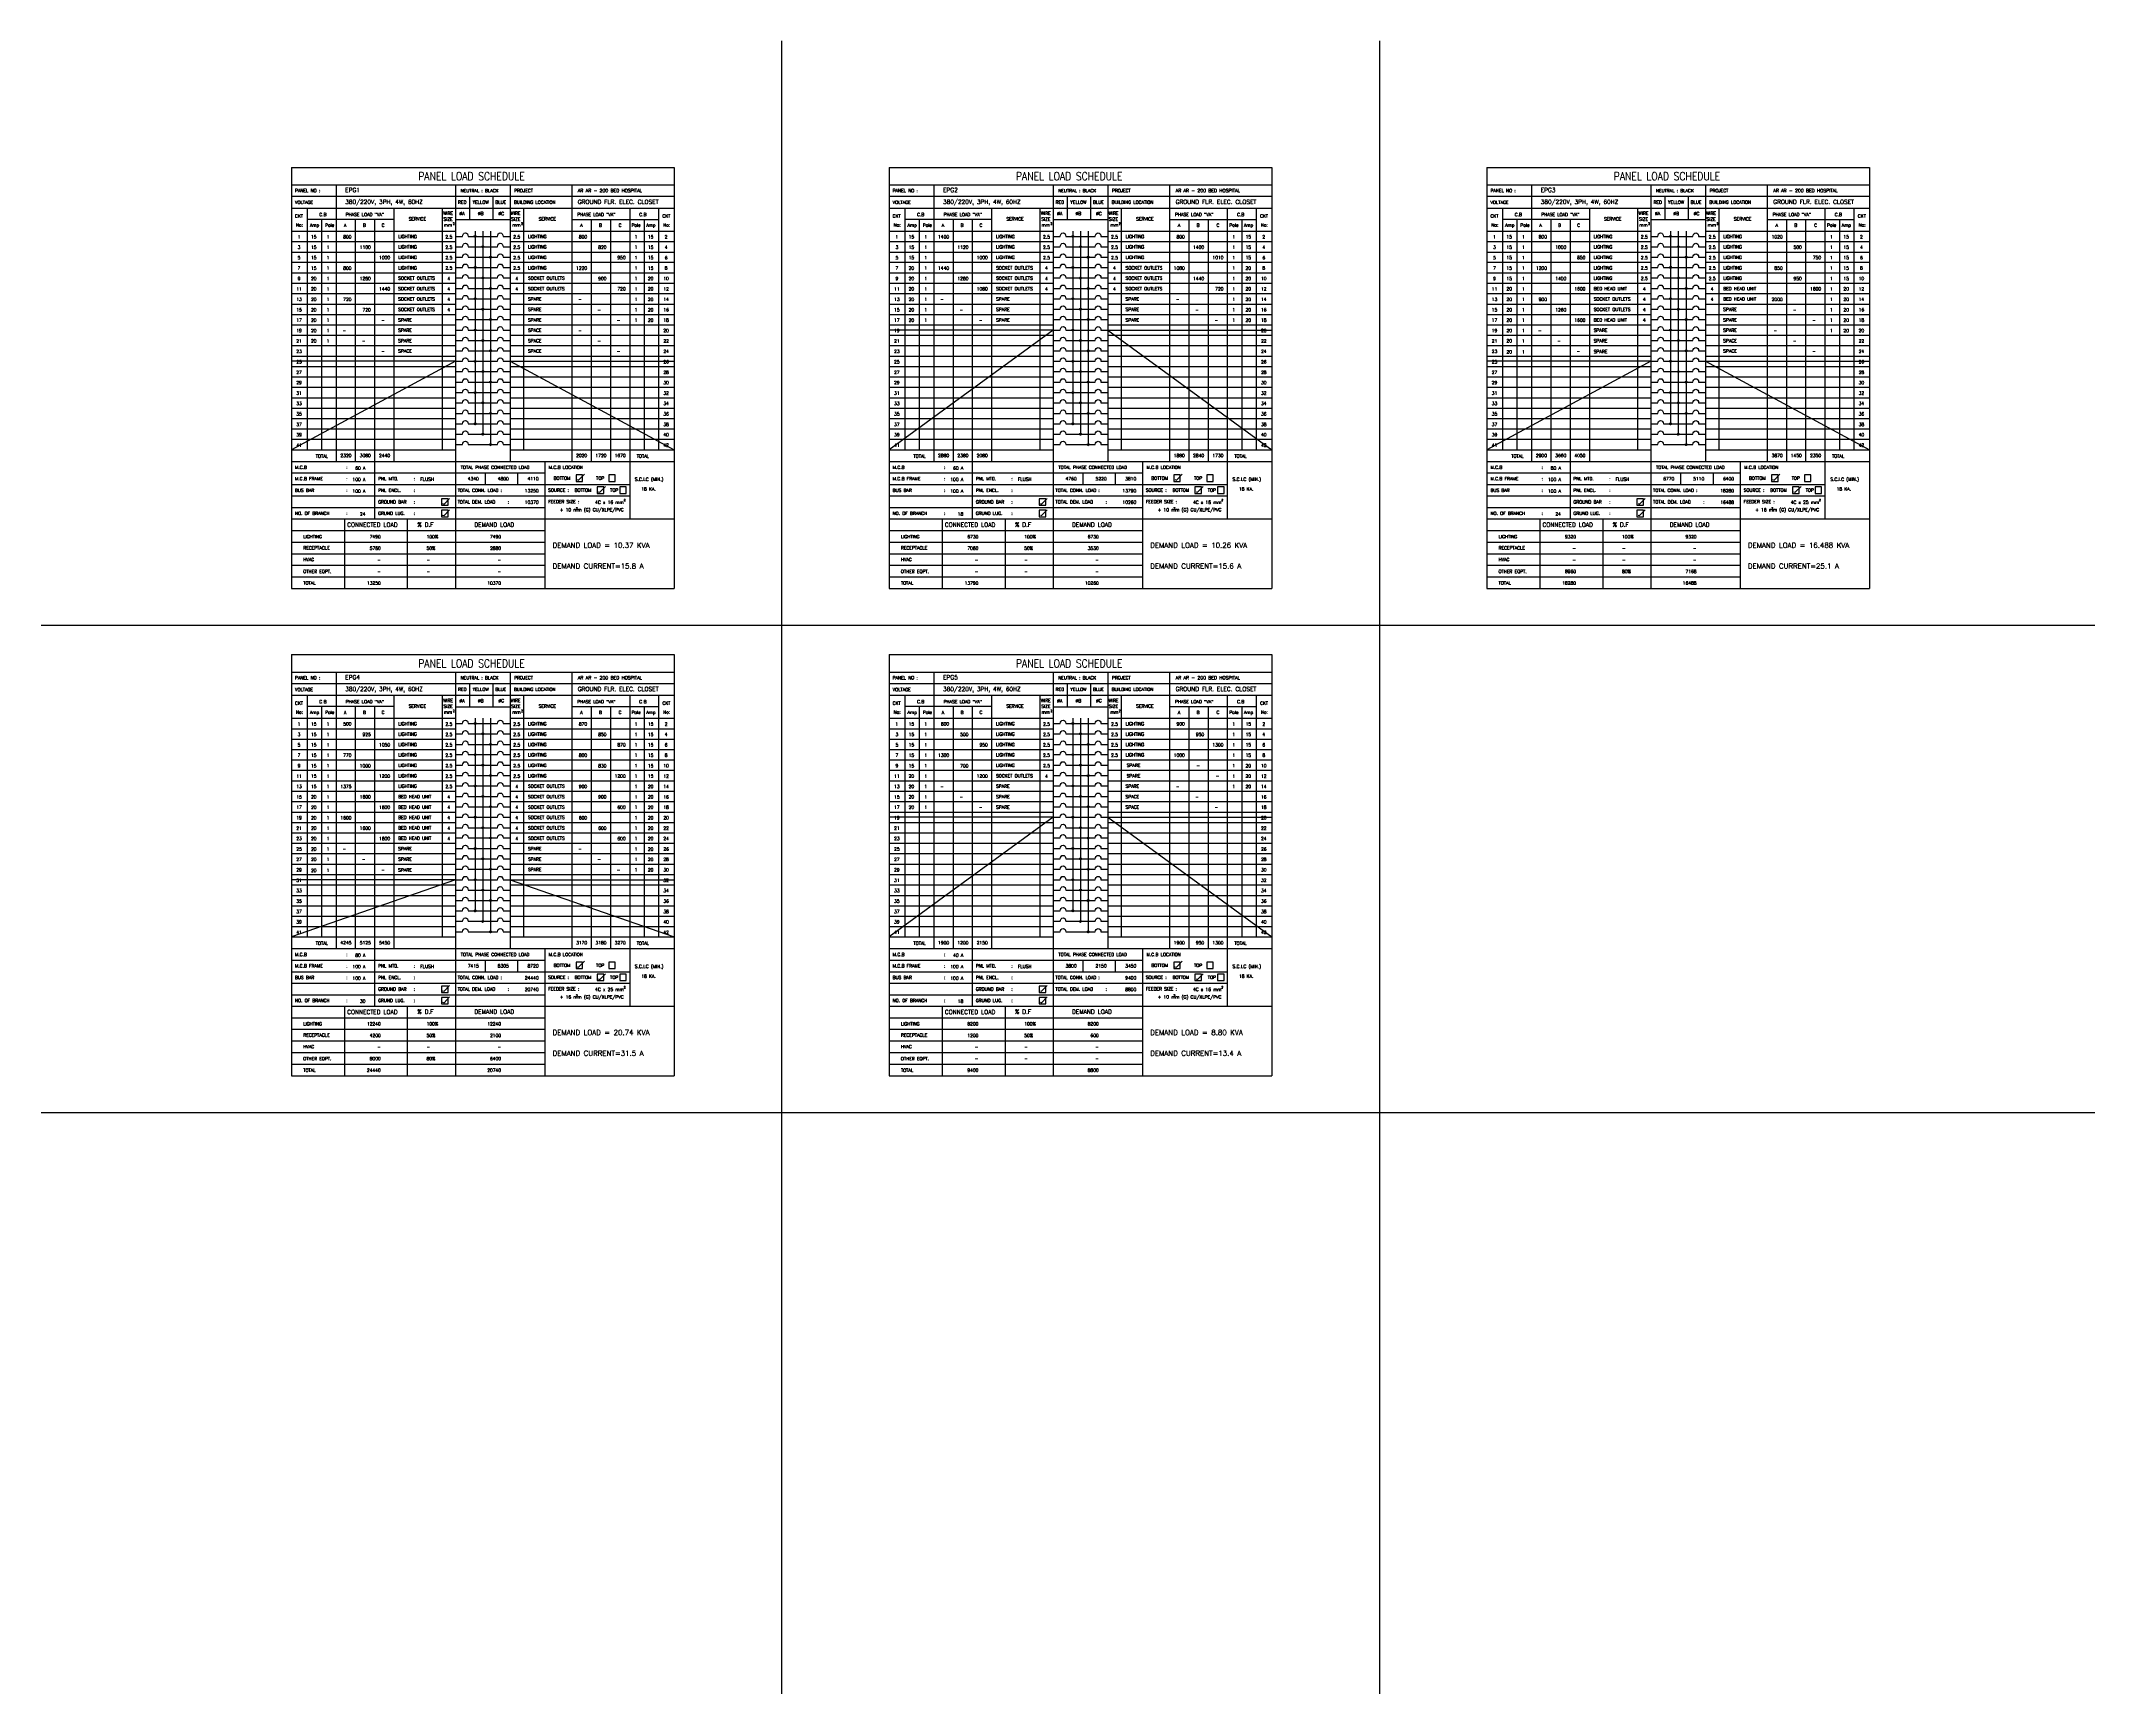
# Model space of a CAD drawing. Extents: x -98906 to -98795, y 40543 to 40633.
import ezdxf
from ezdxf.enums import TextEntityAlignment as Align

# ---------------------------------------------------------------- set-up
doc = ezdxf.new("R2010")
doc.units = 0
doc.header["$MEASUREMENT"] = 0
for name, color, linetype in [('BORDER', 4, 'CONTINUOUS'), ('E-TXT', 2, 'CONTINUOUS'), ('PANEL', 2, 'CONTINUOUS')]:
    doc.layers.add(name, color=color, linetype=linetype)
doc.styles.add('ROMANS', font='ROMANS.shx', dxfattribs={"height": 0.4})
pattern_1 = [(315, (106150.018542, 42658.781355), (0.00864749998874, 0.00864749998874), [])]
pattern_2 = [(315, (106150.018542, 42660.479496), (0.00864749998874, 0.00864749998874), [])]
pattern_3 = [(315, (106150.018542, 42662.177637), (0.00864749998874, 0.00864749998874), [])]
pattern_4 = [(315, (106150.018542, 42663.875779), (0.00864749998874, 0.00864749998874), [])]
pattern_5 = [(315, (106150.018542, 42665.57392), (0.00864749998874, 0.00864749998874), [])]
pattern_6 = [(315, (106150.018542, 42667.272061), (0.00864749998874, 0.00864749998874), [])]
pattern_7 = [(315, (106182.501884, 42658.781355), (0.00864749998874, 0.00864749998874), [])]
pattern_8 = [(315, (106182.501884, 42660.479496), (0.00864749998874, 0.00864749998874), [])]
pattern_9 = [(315, (106182.501884, 42662.177637), (0.00864749998874, 0.00864749998874), [])]
pattern_10 = [(315, (106182.501884, 42663.875779), (0.00864749998874, 0.00864749998874), [])]
pattern_11 = [(315, (106182.501884, 42665.57392), (0.00864749998874, 0.00864749998874), [])]
pattern_12 = [(315, (106182.501884, 42667.272061), (0.00864749998874, 0.00864749998874), [])]
pattern_13 = [(315, (106214.985226, 42658.781355), (0.00864749998874, 0.00864749998874), [])]
pattern_14 = [(315, (106214.985226, 42660.479496), (0.00864749998874, 0.00864749998874), [])]
pattern_15 = [(315, (106214.985226, 42662.177637), (0.00864749998874, 0.00864749998874), [])]
pattern_16 = [(315, (106214.985226, 42663.875779), (0.00864749998874, 0.00864749998874), [])]
pattern_17 = [(315, (106214.985226, 42665.57392), (0.00864749998874, 0.00864749998874), [])]
pattern_18 = [(315, (106214.985226, 42667.272061), (0.00864749998874, 0.00864749998874), [])]
pattern_19 = [(315, (106150.018542, 42640.792218), (0.00864749998874, 0.00864749998874), [])]
pattern_20 = [(315, (106150.018542, 42639.094077), (0.00864749998874, 0.00864749998874), [])]
pattern_21 = [(315, (106150.018542, 42637.395936), (0.00864749998874, 0.00864749998874), [])]
pattern_22 = [(315, (106150.018542, 42635.697795), (0.00864749998874, 0.00864749998874), [])]
pattern_23 = [(315, (106150.018542, 42633.999654), (0.00864749998874, 0.00864749998874), [])]
pattern_24 = [(315, (106150.018542, 42632.301512), (0.00864749998874, 0.00864749998874), [])]
pattern_25 = [(315, (106182.501884, 42640.792218), (0.00864749998874, 0.00864749998874), [])]
pattern_26 = [(315, (106182.501884, 42639.094077), (0.00864749998874, 0.00864749998874), [])]
pattern_27 = [(315, (106182.501884, 42637.395936), (0.00864749998874, 0.00864749998874), [])]
pattern_28 = [(315, (106182.501884, 42635.697795), (0.00864749998874, 0.00864749998874), [])]
pattern_29 = [(315, (106182.501884, 42633.999654), (0.00864749998874, 0.00864749998874), [])]
pattern_30 = [(315, (106182.501884, 42632.301512), (0.00864749998874, 0.00864749998874), [])]

msp = doc.modelspace()

# ---------------------------------------------------------------- hatches: boundary and pattern name
at = {"layer": 'PANEL', "linetype": 'Continuous'}
h = msp.add_hatch(dxfattribs=at)
h.set_pattern_fill('ANSI31', color=256, scale=0.068485, angle=406.041, style=0)
h.set_pattern_definition([(91.040959325, (106150.018542, 42667.272061), (-0.00855917542476, -0.00015552164567), [])])
h.paths.add_polyline_path([(-98882.96, 40621.95, 1), (-98882.86, 40621.95, 1)])
h = msp.add_hatch(dxfattribs=at)
h.set_pattern_fill('ANSI31', color=256, scale=0.097835, angle=270, style=0)
h.set_pattern_definition(pattern_6)
h.paths.add_polyline_path([(-98882.54, 40621.39, 1), (-98882.44, 40621.39, 1)])
h = msp.add_hatch(dxfattribs=at)
h.set_pattern_fill('ANSI31', color=256, scale=0.068485, angle=406.041, style=0)
h.set_pattern_definition([(91.040959325, (106182.501884, 42667.272061), (-0.00855917542476, -0.00015552164567), [])])
h.paths.add_polyline_path([(-98850.47, 40621.95, 1), (-98850.38, 40621.95, 1)])
h = msp.add_hatch(dxfattribs=at)
h.set_pattern_fill('ANSI31', color=256, scale=0.097835, angle=270, style=0)
h.set_pattern_definition(pattern_12)
h.paths.add_polyline_path([(-98850.06, 40621.39, 1), (-98849.96, 40621.39, 1)])
h = msp.add_hatch(dxfattribs=at)
h.set_pattern_fill('ANSI31', color=256, scale=0.068485, angle=406.041, style=0)
h.set_pattern_definition([(91.040959325, (106214.985226, 42667.272061), (-0.00855917542476, -0.00015552164567), [])])
h.paths.add_polyline_path([(-98817.99, 40621.95, 1), (-98817.89, 40621.95, 1)])
h = msp.add_hatch(dxfattribs=at)
h.set_pattern_fill('ANSI31', color=256, scale=0.097835, angle=270, style=0)
h.set_pattern_definition(pattern_18)
h.paths.add_polyline_path([(-98817.57, 40621.39, 1), (-98817.47, 40621.39, 1)])
h = msp.add_hatch(dxfattribs=at)
h.set_pattern_fill('ANSI31', color=256, scale=0.097835, angle=270, style=0)
h.set_pattern_definition(pattern_6)
h.paths.add_polyline_path([(-98882.86, 40620.26, 1), (-98882.96, 40620.26, 1)])
h = msp.add_hatch(dxfattribs=at)
h.set_pattern_fill('ANSI31', color=256, scale=0.097835, angle=270, style=0)
h.set_pattern_definition(pattern_6)
h.paths.add_polyline_path([(-98882.02, 40620.82, 1), (-98882.12, 40620.82, 1)])
h = msp.add_hatch(dxfattribs=at)
h.set_pattern_fill('ANSI31', color=256, scale=0.097835, angle=270, style=0)
h.set_pattern_definition(pattern_12)
h.paths.add_polyline_path([(-98850.38, 40620.26, 1), (-98850.47, 40620.26, 1)])
h = msp.add_hatch(dxfattribs=at)
h.set_pattern_fill('ANSI31', color=256, scale=0.097835, angle=270, style=0)
h.set_pattern_definition(pattern_12)
h.paths.add_polyline_path([(-98849.54, 40620.82, 1), (-98849.64, 40620.82, 1)])
h = msp.add_hatch(dxfattribs=at)
h.set_pattern_fill('ANSI31', color=256, scale=0.097835, angle=270, style=0)
h.set_pattern_definition(pattern_18)
h.paths.add_polyline_path([(-98817.89, 40620.26, 1), (-98817.99, 40620.26, 1)])
h = msp.add_hatch(dxfattribs=at)
h.set_pattern_fill('ANSI31', color=256, scale=0.097835, angle=270, style=0)
h.set_pattern_definition(pattern_18)
h.paths.add_polyline_path([(-98817.06, 40620.82, 1), (-98817.15, 40620.82, 1)])
h = msp.add_hatch(dxfattribs=at)
h.set_pattern_fill('ANSI31', color=256, scale=0.097835, angle=270, style=0)
h.set_pattern_definition(pattern_6)
h.paths.add_polyline_path([(-98882.44, 40619.69, 1), (-98882.54, 40619.69, 1)])
h = msp.add_hatch(dxfattribs=at)
h.set_pattern_fill('ANSI31', color=256, scale=0.097835, angle=270, style=0)
h.set_pattern_definition(pattern_6)
h.paths.add_polyline_path([(-98882.02, 40619.12, 1), (-98882.12, 40619.12, 1)])
h = msp.add_hatch(dxfattribs=at)
h.set_pattern_fill('ANSI31', color=256, scale=0.097835, angle=270, style=0)
h.set_pattern_definition(pattern_12)
h.paths.add_polyline_path([(-98849.96, 40619.69, 1), (-98850.06, 40619.69, 1)])
h = msp.add_hatch(dxfattribs=at)
h.set_pattern_fill('ANSI31', color=256, scale=0.097835, angle=270, style=0)
h.set_pattern_definition(pattern_12)
h.paths.add_polyline_path([(-98849.54, 40619.12, 1), (-98849.64, 40619.12, 1)])
h = msp.add_hatch(dxfattribs=at)
h.set_pattern_fill('ANSI31', color=256, scale=0.097835, angle=270, style=0)
h.set_pattern_definition(pattern_18)
h.paths.add_polyline_path([(-98817.47, 40619.69, 1), (-98817.57, 40619.69, 1)])
h = msp.add_hatch(dxfattribs=at)
h.set_pattern_fill('ANSI31', color=256, scale=0.097835, angle=270, style=0)
h.set_pattern_definition(pattern_18)
h.paths.add_polyline_path([(-98817.06, 40619.12, 1), (-98817.15, 40619.12, 1)])
h = msp.add_hatch(dxfattribs=at)
h.set_pattern_fill('ANSI31', color=256, scale=0.097835, angle=270, style=0)
h.set_pattern_definition(pattern_5)
h.paths.add_polyline_path([(-98882.86, 40618.56, 1), (-98882.96, 40618.56, 1)])
h = msp.add_hatch(dxfattribs=at)
h.set_pattern_fill('ANSI31', color=256, scale=0.097835, angle=270, style=0)
h.set_pattern_definition(pattern_5)
h.paths.add_polyline_path([(-98882.44, 40617.99, 1), (-98882.54, 40617.99, 1)])
h = msp.add_hatch(dxfattribs=at)
h.set_pattern_fill('ANSI31', color=256, scale=0.097835, angle=270, style=0)
h.set_pattern_definition(pattern_11)
h.paths.add_polyline_path([(-98850.38, 40618.56, 1), (-98850.47, 40618.56, 1)])
h = msp.add_hatch(dxfattribs=at)
h.set_pattern_fill('ANSI31', color=256, scale=0.097835, angle=270, style=0)
h.set_pattern_definition(pattern_11)
h.paths.add_polyline_path([(-98849.96, 40617.99, 1), (-98850.06, 40617.99, 1)])
h = msp.add_hatch(dxfattribs=at)
h.set_pattern_fill('ANSI31', color=256, scale=0.097835, angle=270, style=0)
h.set_pattern_definition(pattern_17)
h.paths.add_polyline_path([(-98817.89, 40618.56, 1), (-98817.99, 40618.56, 1)])
h = msp.add_hatch(dxfattribs=at)
h.set_pattern_fill('ANSI31', color=256, scale=0.097835, angle=270, style=0)
h.set_pattern_definition(pattern_17)
h.paths.add_polyline_path([(-98817.47, 40617.99, 1), (-98817.57, 40617.99, 1)])
h = msp.add_hatch(dxfattribs=at)
h.set_pattern_fill('ANSI31', color=256, scale=0.097835, angle=270, style=0)
h.set_pattern_definition(pattern_5)
h.paths.add_polyline_path([(-98882.02, 40617.43, 1), (-98882.12, 40617.43, 1)])
h = msp.add_hatch(dxfattribs=at)
h.set_pattern_fill('ANSI31', color=256, scale=0.097835, angle=270, style=0)
h.set_pattern_definition(pattern_11)
h.paths.add_polyline_path([(-98849.54, 40617.43, 1), (-98849.64, 40617.43, 1)])
h = msp.add_hatch(dxfattribs=at)
h.set_pattern_fill('ANSI31', color=256, scale=0.097835, angle=270, style=0)
h.set_pattern_definition(pattern_17)
h.paths.add_polyline_path([(-98817.06, 40617.43, 1), (-98817.15, 40617.43, 1)])
h = msp.add_hatch(dxfattribs=at)
h.set_pattern_fill('ANSI31', color=256, scale=0.097835, angle=270, style=0)
h.set_pattern_definition(pattern_4)
h.paths.add_polyline_path([(-98882.86, 40616.86, 1), (-98882.96, 40616.86, 1)])
h = msp.add_hatch(dxfattribs=at)
h.set_pattern_fill('ANSI31', color=256, scale=0.097835, angle=270, style=0)
h.set_pattern_definition(pattern_4)
h.paths.add_polyline_path([(-98882.44, 40616.29, 1), (-98882.54, 40616.29, 1)])
h = msp.add_hatch(dxfattribs=at)
h.set_pattern_fill('ANSI31', color=256, scale=0.097835, angle=270, style=0)
h.set_pattern_definition(pattern_10)
h.paths.add_polyline_path([(-98850.38, 40616.86, 1), (-98850.47, 40616.86, 1)])
h = msp.add_hatch(dxfattribs=at)
h.set_pattern_fill('ANSI31', color=256, scale=0.097835, angle=270, style=0)
h.set_pattern_definition(pattern_10)
h.paths.add_polyline_path([(-98849.96, 40616.29, 1), (-98850.06, 40616.29, 1)])
h = msp.add_hatch(dxfattribs=at)
h.set_pattern_fill('ANSI31', color=256, scale=0.097835, angle=270, style=0)
h.set_pattern_definition(pattern_16)
h.paths.add_polyline_path([(-98817.89, 40616.86, 1), (-98817.99, 40616.86, 1)])
h = msp.add_hatch(dxfattribs=at)
h.set_pattern_fill('ANSI31', color=256, scale=0.097835, angle=270, style=0)
h.set_pattern_definition(pattern_16)
h.paths.add_polyline_path([(-98817.47, 40616.29, 1), (-98817.57, 40616.29, 1)])
h = msp.add_hatch(dxfattribs=at)
h.set_pattern_fill('ANSI31', color=256, scale=0.097835, angle=270, style=0)
h.set_pattern_definition(pattern_3)
h.paths.add_polyline_path([(-98882.86, 40615.16, 1), (-98882.96, 40615.16, 1)])
h = msp.add_hatch(dxfattribs=at)
h.set_pattern_fill('ANSI31', color=256, scale=0.097835, angle=270, style=0)
h.set_pattern_definition(pattern_4)
h.paths.add_polyline_path([(-98882.02, 40615.73, 1), (-98882.12, 40615.73, 1)])
h = msp.add_hatch(dxfattribs=at)
h.set_pattern_fill('ANSI31', color=256, scale=0.097835, angle=270, style=0)
h.set_pattern_definition(pattern_9)
h.paths.add_polyline_path([(-98850.38, 40615.16, 1), (-98850.47, 40615.16, 1)])
h = msp.add_hatch(dxfattribs=at)
h.set_pattern_fill('ANSI31', color=256, scale=0.097835, angle=270, style=0)
h.set_pattern_definition(pattern_10)
h.paths.add_polyline_path([(-98849.54, 40615.73, 1), (-98849.64, 40615.73, 1)])
h = msp.add_hatch(dxfattribs=at)
h.set_pattern_fill('ANSI31', color=256, scale=0.097835, angle=270, style=0)
h.set_pattern_definition(pattern_15)
h.paths.add_polyline_path([(-98817.89, 40615.16, 1), (-98817.99, 40615.16, 1)])
h = msp.add_hatch(dxfattribs=at)
h.set_pattern_fill('ANSI31', color=256, scale=0.097835, angle=270, style=0)
h.set_pattern_definition(pattern_16)
h.paths.add_polyline_path([(-98817.06, 40615.73, 1), (-98817.15, 40615.73, 1)])
h = msp.add_hatch(dxfattribs=at)
h.set_pattern_fill('ANSI31', color=256, scale=0.097835, angle=270, style=0)
h.set_pattern_definition(pattern_3)
h.paths.add_polyline_path([(-98882.44, 40614.6, 1), (-98882.54, 40614.6, 1)])
h = msp.add_hatch(dxfattribs=at)
h.set_pattern_fill('ANSI31', color=256, scale=0.097835, angle=270, style=0)
h.set_pattern_definition(pattern_3)
h.paths.add_polyline_path([(-98882.02, 40614.03, 1), (-98882.12, 40614.03, 1)])
h = msp.add_hatch(dxfattribs=at)
h.set_pattern_fill('ANSI31', color=256, scale=0.097835, angle=270, style=0)
h.set_pattern_definition(pattern_9)
h.paths.add_polyline_path([(-98849.96, 40614.6, 1), (-98850.06, 40614.6, 1)])
h = msp.add_hatch(dxfattribs=at)
h.set_pattern_fill('ANSI31', color=256, scale=0.097835, angle=270, style=0)
h.set_pattern_definition(pattern_9)
h.paths.add_polyline_path([(-98849.54, 40614.03, 1), (-98849.64, 40614.03, 1)])
h = msp.add_hatch(dxfattribs=at)
h.set_pattern_fill('ANSI31', color=256, scale=0.097835, angle=270, style=0)
h.set_pattern_definition(pattern_15)
h.paths.add_polyline_path([(-98817.47, 40614.6, 1), (-98817.57, 40614.6, 1)])
h = msp.add_hatch(dxfattribs=at)
h.set_pattern_fill('ANSI31', color=256, scale=0.097835, angle=270, style=0)
h.set_pattern_definition(pattern_15)
h.paths.add_polyline_path([(-98817.06, 40614.03, 1), (-98817.15, 40614.03, 1)])
h = msp.add_hatch(dxfattribs=at)
h.set_pattern_fill('ANSI31', color=256, scale=0.097835, angle=270, style=0)
h.set_pattern_definition(pattern_2)
h.paths.add_polyline_path([(-98882.86, 40613.46, 1), (-98882.96, 40613.46, 1)])
h = msp.add_hatch(dxfattribs=at)
h.set_pattern_fill('ANSI31', color=256, scale=0.097835, angle=270, style=0)
h.set_pattern_definition(pattern_2)
h.paths.add_polyline_path([(-98882.44, 40612.9, 1), (-98882.54, 40612.9, 1)])
h = msp.add_hatch(dxfattribs=at)
h.set_pattern_fill('ANSI31', color=256, scale=0.097835, angle=270, style=0)
h.set_pattern_definition(pattern_8)
h.paths.add_polyline_path([(-98850.38, 40613.46, 1), (-98850.47, 40613.46, 1)])
h = msp.add_hatch(dxfattribs=at)
h.set_pattern_fill('ANSI31', color=256, scale=0.097835, angle=270, style=0)
h.set_pattern_definition(pattern_8)
h.paths.add_polyline_path([(-98849.96, 40612.9, 1), (-98850.06, 40612.9, 1)])
h = msp.add_hatch(dxfattribs=at)
h.set_pattern_fill('ANSI31', color=256, scale=0.097835, angle=270, style=0)
h.set_pattern_definition(pattern_14)
h.paths.add_polyline_path([(-98817.89, 40613.46, 1), (-98817.99, 40613.46, 1)])
h = msp.add_hatch(dxfattribs=at)
h.set_pattern_fill('ANSI31', color=256, scale=0.097835, angle=270, style=0)
h.set_pattern_definition(pattern_14)
h.paths.add_polyline_path([(-98817.47, 40612.9, 1), (-98817.57, 40612.9, 1)])
h = msp.add_hatch(dxfattribs=at)
h.set_pattern_fill('ANSI31', color=256, scale=0.097835, angle=270, style=0)
h.set_pattern_definition(pattern_1)
h.paths.add_polyline_path([(-98882.86, 40611.76, 1), (-98882.96, 40611.76, 1)])
h = msp.add_hatch(dxfattribs=at)
h.set_pattern_fill('ANSI31', color=256, scale=0.097835, angle=270, style=0)
h.set_pattern_definition(pattern_2)
h.paths.add_polyline_path([(-98882.02, 40612.33, 1), (-98882.12, 40612.33, 1)])
h = msp.add_hatch(dxfattribs=at)
h.set_pattern_fill('ANSI31', color=256, scale=0.097835, angle=270, style=0)
h.set_pattern_definition(pattern_7)
h.paths.add_polyline_path([(-98850.38, 40611.76, 1), (-98850.47, 40611.76, 1)])
h = msp.add_hatch(dxfattribs=at)
h.set_pattern_fill('ANSI31', color=256, scale=0.097835, angle=270, style=0)
h.set_pattern_definition(pattern_8)
h.paths.add_polyline_path([(-98849.54, 40612.33, 1), (-98849.64, 40612.33, 1)])
h = msp.add_hatch(dxfattribs=at)
h.set_pattern_fill('ANSI31', color=256, scale=0.097835, angle=270, style=0)
h.set_pattern_definition(pattern_13)
h.paths.add_polyline_path([(-98817.89, 40611.76, 1), (-98817.99, 40611.76, 1)])
h = msp.add_hatch(dxfattribs=at)
h.set_pattern_fill('ANSI31', color=256, scale=0.097835, angle=270, style=0)
h.set_pattern_definition(pattern_14)
h.paths.add_polyline_path([(-98817.06, 40612.33, 1), (-98817.15, 40612.33, 1)])
h = msp.add_hatch(dxfattribs=at)
h.set_pattern_fill('ANSI31', color=256, scale=0.097835, angle=270, style=0)
h.set_pattern_definition(pattern_1)
h.paths.add_polyline_path([(-98882.44, 40611.2, 1), (-98882.54, 40611.2, 1)])
h = msp.add_hatch(dxfattribs=at)
h.set_pattern_fill('ANSI31', color=256, scale=0.097835, angle=270, style=0)
h.set_pattern_definition(pattern_1)
h.paths.add_polyline_path([(-98882.02, 40610.63, 1), (-98882.12, 40610.63, 1)])
h = msp.add_hatch(dxfattribs=at)
h.set_pattern_fill('ANSI31', color=256, scale=0.097835, angle=270, style=0)
h.set_pattern_definition(pattern_7)
h.paths.add_polyline_path([(-98849.96, 40611.2, 1), (-98850.06, 40611.2, 1)])
h = msp.add_hatch(dxfattribs=at)
h.set_pattern_fill('ANSI31', color=256, scale=0.097835, angle=270, style=0)
h.set_pattern_definition(pattern_7)
h.paths.add_polyline_path([(-98849.54, 40610.63, 1), (-98849.64, 40610.63, 1)])
h = msp.add_hatch(dxfattribs=at)
h.set_pattern_fill('ANSI31', color=256, scale=0.097835, angle=270, style=0)
h.set_pattern_definition(pattern_13)
h.paths.add_polyline_path([(-98817.47, 40611.2, 1), (-98817.57, 40611.2, 1)])
h = msp.add_hatch(dxfattribs=at)
h.set_pattern_fill('ANSI31', color=256, scale=0.097835, angle=270, style=0)
h.set_pattern_definition(pattern_13)
h.paths.add_polyline_path([(-98817.06, 40610.63, 1), (-98817.15, 40610.63, 1)])
h = msp.add_hatch(dxfattribs=at)
h.set_pattern_fill('ANSI31', color=256, scale=0.068485, angle=406.041, style=0)
h.set_pattern_definition([(91.040959325, (106150.018542, 42640.792218), (-0.00855917542476, -0.00015552164567), [])])
h.paths.add_polyline_path([(-98882.96, 40595.47, 1), (-98882.86, 40595.47, 1)])
h = msp.add_hatch(dxfattribs=at)
h.set_pattern_fill('ANSI31', color=256, scale=0.097835, angle=270, style=0)
h.set_pattern_definition(pattern_19)
h.paths.add_polyline_path([(-98882.54, 40594.91, 1), (-98882.44, 40594.91, 1)])
h = msp.add_hatch(dxfattribs=at)
h.set_pattern_fill('ANSI31', color=256, scale=0.068485, angle=406.041, style=0)
h.set_pattern_definition([(91.040959325, (106182.501884, 42640.792218), (-0.00855917542476, -0.00015552164567), [])])
h.paths.add_polyline_path([(-98850.47, 40595.47, 1), (-98850.38, 40595.47, 1)])
h = msp.add_hatch(dxfattribs=at)
h.set_pattern_fill('ANSI31', color=256, scale=0.097835, angle=270, style=0)
h.set_pattern_definition(pattern_25)
h.paths.add_polyline_path([(-98850.06, 40594.91, 1), (-98849.96, 40594.91, 1)])
h = msp.add_hatch(dxfattribs=at)
h.set_pattern_fill('ANSI31', color=256, scale=0.097835, angle=270, style=0)
h.set_pattern_definition(pattern_19)
h.paths.add_polyline_path([(-98882.86, 40593.78, 1), (-98882.96, 40593.78, 1)])
h = msp.add_hatch(dxfattribs=at)
h.set_pattern_fill('ANSI31', color=256, scale=0.097835, angle=270, style=0)
h.set_pattern_definition(pattern_19)
h.paths.add_polyline_path([(-98882.02, 40594.34, 1), (-98882.12, 40594.34, 1)])
h = msp.add_hatch(dxfattribs=at)
h.set_pattern_fill('ANSI31', color=256, scale=0.097835, angle=270, style=0)
h.set_pattern_definition(pattern_25)
h.paths.add_polyline_path([(-98850.38, 40593.78, 1), (-98850.47, 40593.78, 1)])
h = msp.add_hatch(dxfattribs=at)
h.set_pattern_fill('ANSI31', color=256, scale=0.097835, angle=270, style=0)
h.set_pattern_definition(pattern_25)
h.paths.add_polyline_path([(-98849.54, 40594.34, 1), (-98849.64, 40594.34, 1)])
h = msp.add_hatch(dxfattribs=at)
h.set_pattern_fill('ANSI31', color=256, scale=0.097835, angle=270, style=0)
h.set_pattern_definition(pattern_19)
h.paths.add_polyline_path([(-98882.44, 40593.21, 1), (-98882.54, 40593.21, 1)])
h = msp.add_hatch(dxfattribs=at)
h.set_pattern_fill('ANSI31', color=256, scale=0.097835, angle=270, style=0)
h.set_pattern_definition(pattern_19)
h.paths.add_polyline_path([(-98882.02, 40592.64, 1), (-98882.12, 40592.64, 1)])
h = msp.add_hatch(dxfattribs=at)
h.set_pattern_fill('ANSI31', color=256, scale=0.097835, angle=270, style=0)
h.set_pattern_definition(pattern_25)
h.paths.add_polyline_path([(-98849.96, 40593.21, 1), (-98850.06, 40593.21, 1)])
h = msp.add_hatch(dxfattribs=at)
h.set_pattern_fill('ANSI31', color=256, scale=0.097835, angle=270, style=0)
h.set_pattern_definition(pattern_25)
h.paths.add_polyline_path([(-98849.54, 40592.64, 1), (-98849.64, 40592.64, 1)])
h = msp.add_hatch(dxfattribs=at)
h.set_pattern_fill('ANSI31', color=256, scale=0.097835, angle=270, style=0)
h.set_pattern_definition(pattern_20)
h.paths.add_polyline_path([(-98882.86, 40592.08, 1), (-98882.96, 40592.08, 1)])
h = msp.add_hatch(dxfattribs=at)
h.set_pattern_fill('ANSI31', color=256, scale=0.097835, angle=270, style=0)
h.set_pattern_definition(pattern_20)
h.paths.add_polyline_path([(-98882.44, 40591.51, 1), (-98882.54, 40591.51, 1)])
h = msp.add_hatch(dxfattribs=at)
h.set_pattern_fill('ANSI31', color=256, scale=0.097835, angle=270, style=0)
h.set_pattern_definition(pattern_26)
h.paths.add_polyline_path([(-98850.38, 40592.08, 1), (-98850.47, 40592.08, 1)])
h = msp.add_hatch(dxfattribs=at)
h.set_pattern_fill('ANSI31', color=256, scale=0.097835, angle=270, style=0)
h.set_pattern_definition(pattern_26)
h.paths.add_polyline_path([(-98849.96, 40591.51, 1), (-98850.06, 40591.51, 1)])
h = msp.add_hatch(dxfattribs=at)
h.set_pattern_fill('ANSI31', color=256, scale=0.097835, angle=270, style=0)
h.set_pattern_definition(pattern_21)
h.paths.add_polyline_path([(-98882.86, 40590.38, 1), (-98882.96, 40590.38, 1)])
h = msp.add_hatch(dxfattribs=at)
h.set_pattern_fill('ANSI31', color=256, scale=0.097835, angle=270, style=0)
h.set_pattern_definition(pattern_20)
h.paths.add_polyline_path([(-98882.02, 40590.95, 1), (-98882.12, 40590.95, 1)])
h = msp.add_hatch(dxfattribs=at)
h.set_pattern_fill('ANSI31', color=256, scale=0.097835, angle=270, style=0)
h.set_pattern_definition(pattern_27)
h.paths.add_polyline_path([(-98850.38, 40590.38, 1), (-98850.47, 40590.38, 1)])
h = msp.add_hatch(dxfattribs=at)
h.set_pattern_fill('ANSI31', color=256, scale=0.097835, angle=270, style=0)
h.set_pattern_definition(pattern_26)
h.paths.add_polyline_path([(-98849.54, 40590.95, 1), (-98849.64, 40590.95, 1)])
h = msp.add_hatch(dxfattribs=at)
h.set_pattern_fill('ANSI31', color=256, scale=0.097835, angle=270, style=0)
h.set_pattern_definition(pattern_21)
h.paths.add_polyline_path([(-98882.44, 40589.81, 1), (-98882.54, 40589.81, 1)])
h = msp.add_hatch(dxfattribs=at)
h.set_pattern_fill('ANSI31', color=256, scale=0.097835, angle=270, style=0)
h.set_pattern_definition(pattern_21)
h.paths.add_polyline_path([(-98882.02, 40589.25, 1), (-98882.12, 40589.25, 1)])
h = msp.add_hatch(dxfattribs=at)
h.set_pattern_fill('ANSI31', color=256, scale=0.097835, angle=270, style=0)
h.set_pattern_definition(pattern_27)
h.paths.add_polyline_path([(-98849.96, 40589.81, 1), (-98850.06, 40589.81, 1)])
h = msp.add_hatch(dxfattribs=at)
h.set_pattern_fill('ANSI31', color=256, scale=0.097835, angle=270, style=0)
h.set_pattern_definition(pattern_27)
h.paths.add_polyline_path([(-98849.54, 40589.25, 1), (-98849.64, 40589.25, 1)])
h = msp.add_hatch(dxfattribs=at)
h.set_pattern_fill('ANSI31', color=256, scale=0.097835, angle=270, style=0)
h.set_pattern_definition(pattern_22)
h.paths.add_polyline_path([(-98882.86, 40588.68, 1), (-98882.96, 40588.68, 1)])
h = msp.add_hatch(dxfattribs=at)
h.set_pattern_fill('ANSI31', color=256, scale=0.097835, angle=270, style=0)
h.set_pattern_definition(pattern_22)
h.paths.add_polyline_path([(-98882.44, 40588.12, 1), (-98882.54, 40588.12, 1)])
h = msp.add_hatch(dxfattribs=at)
h.set_pattern_fill('ANSI31', color=256, scale=0.097835, angle=270, style=0)
h.set_pattern_definition(pattern_28)
h.paths.add_polyline_path([(-98850.38, 40588.68, 1), (-98850.47, 40588.68, 1)])
h = msp.add_hatch(dxfattribs=at)
h.set_pattern_fill('ANSI31', color=256, scale=0.097835, angle=270, style=0)
h.set_pattern_definition(pattern_28)
h.paths.add_polyline_path([(-98849.96, 40588.12, 1), (-98850.06, 40588.12, 1)])
h = msp.add_hatch(dxfattribs=at)
h.set_pattern_fill('ANSI31', color=256, scale=0.097835, angle=270, style=0)
h.set_pattern_definition(pattern_23)
h.paths.add_polyline_path([(-98882.86, 40586.98, 1), (-98882.96, 40586.98, 1)])
h = msp.add_hatch(dxfattribs=at)
h.set_pattern_fill('ANSI31', color=256, scale=0.097835, angle=270, style=0)
h.set_pattern_definition(pattern_22)
h.paths.add_polyline_path([(-98882.02, 40587.55, 1), (-98882.12, 40587.55, 1)])
h = msp.add_hatch(dxfattribs=at)
h.set_pattern_fill('ANSI31', color=256, scale=0.097835, angle=270, style=0)
h.set_pattern_definition(pattern_29)
h.paths.add_polyline_path([(-98850.38, 40586.98, 1), (-98850.47, 40586.98, 1)])
h = msp.add_hatch(dxfattribs=at)
h.set_pattern_fill('ANSI31', color=256, scale=0.097835, angle=270, style=0)
h.set_pattern_definition(pattern_28)
h.paths.add_polyline_path([(-98849.54, 40587.55, 1), (-98849.64, 40587.55, 1)])
h = msp.add_hatch(dxfattribs=at)
h.set_pattern_fill('ANSI31', color=256, scale=0.097835, angle=270, style=0)
h.set_pattern_definition(pattern_23)
h.paths.add_polyline_path([(-98882.44, 40586.42, 1), (-98882.54, 40586.42, 1)])
h = msp.add_hatch(dxfattribs=at)
h.set_pattern_fill('ANSI31', color=256, scale=0.097835, angle=270, style=0)
h.set_pattern_definition(pattern_23)
h.paths.add_polyline_path([(-98882.02, 40585.85, 1), (-98882.12, 40585.85, 1)])
h = msp.add_hatch(dxfattribs=at)
h.set_pattern_fill('ANSI31', color=256, scale=0.097835, angle=270, style=0)
h.set_pattern_definition(pattern_29)
h.paths.add_polyline_path([(-98849.96, 40586.42, 1), (-98850.06, 40586.42, 1)])
h = msp.add_hatch(dxfattribs=at)
h.set_pattern_fill('ANSI31', color=256, scale=0.097835, angle=270, style=0)
h.set_pattern_definition(pattern_29)
h.paths.add_polyline_path([(-98849.54, 40585.85, 1), (-98849.64, 40585.85, 1)])
h = msp.add_hatch(dxfattribs=at)
h.set_pattern_fill('ANSI31', color=256, scale=0.097835, angle=270, style=0)
h.set_pattern_definition(pattern_24)
h.paths.add_polyline_path([(-98882.86, 40585.29, 1), (-98882.96, 40585.29, 1)])
h = msp.add_hatch(dxfattribs=at)
h.set_pattern_fill('ANSI31', color=256, scale=0.097835, angle=270, style=0)
h.set_pattern_definition(pattern_24)
h.paths.add_polyline_path([(-98882.44, 40584.72, 1), (-98882.54, 40584.72, 1)])
h = msp.add_hatch(dxfattribs=at)
h.set_pattern_fill('ANSI31', color=256, scale=0.097835, angle=270, style=0)
h.set_pattern_definition(pattern_30)
h.paths.add_polyline_path([(-98850.38, 40585.29, 1), (-98850.47, 40585.29, 1)])
h = msp.add_hatch(dxfattribs=at)
h.set_pattern_fill('ANSI31', color=256, scale=0.097835, angle=270, style=0)
h.set_pattern_definition(pattern_30)
h.paths.add_polyline_path([(-98849.96, 40584.72, 1), (-98850.06, 40584.72, 1)])
h = msp.add_hatch(dxfattribs=at)
h.set_pattern_fill('ANSI31', color=256, scale=0.097835, angle=270, style=0)
h.set_pattern_definition(pattern_24)
h.paths.add_polyline_path([(-98882.02, 40584.15, 1), (-98882.12, 40584.15, 1)])
h = msp.add_hatch(dxfattribs=at)
h.set_pattern_fill('ANSI31', color=256, scale=0.097835, angle=270, style=0)
h.set_pattern_definition(pattern_30)
h.paths.add_polyline_path([(-98849.54, 40584.15, 1), (-98849.64, 40584.15, 1)])

# ---------------------------------------------------------------- linework, layer by layer
at = {"layer": 'BORDER', "color": 1}
for p, q in [((-98866.25, 40632.57), (-98866.25, 40542.73)), ((-98833.76, 40632.57), (-98833.76, 40542.73)), ((-98906.5, 40600.81), (-98794.88, 40600.81)), ((-98906.5, 40574.33), (-98794.88, 40574.33))]:
    msp.add_line(p, q, dxfattribs=at)
at = {"layer": 'PANEL', "color": 6}
for p, q in [((-98892.88, 40625.7), (-98892.88, 40602.81)), ((-98892.88, 40625.7), (-98872.09, 40625.7)), ((-98872.09, 40625.7), (-98872.09, 40602.81)), ((-98860.4, 40625.7), (-98860.4, 40602.81)), ((-98860.4, 40625.7), (-98839.61, 40625.7)), ((-98839.61, 40625.7), (-98839.61, 40602.81)), ((-98827.92, 40625.7), (-98827.92, 40602.81)), ((-98827.92, 40625.7), (-98807.13, 40625.7)), ((-98807.13, 40625.7), (-98807.13, 40602.81)), ((-98892.88, 40602.81), (-98872.09, 40602.81)), ((-98860.4, 40602.81), (-98839.61, 40602.81)), ((-98827.92, 40602.81), (-98807.13, 40602.81)), ((-98892.88, 40599.22), (-98892.88, 40576.33)), ((-98892.88, 40599.22), (-98872.09, 40599.22)), ((-98872.09, 40599.22), (-98872.09, 40576.33)), ((-98860.4, 40599.22), (-98839.61, 40599.22)), ((-98860.4, 40599.22), (-98860.4, 40576.33)), ((-98839.61, 40599.22), (-98839.61, 40576.33)), ((-98892.88, 40576.33), (-98872.09, 40576.33)), ((-98860.4, 40576.33), (-98839.61, 40576.33))]:
    msp.add_line(p, q, dxfattribs=at)
at = {"layer": 'PANEL', "color": 2}
for p, q in [((-98892.88, 40624.75), (-98872.09, 40624.75)), ((-98883.97, 40624.75), (-98883.97, 40609.72)), ((-98881, 40624.75), (-98881, 40609.72)), ((-98860.4, 40624.75), (-98839.61, 40624.75)), ((-98851.49, 40624.75), (-98851.49, 40609.72)), ((-98848.52, 40624.75), (-98848.52, 40609.72)), ((-98827.92, 40624.75), (-98807.13, 40624.75)), ((-98819.01, 40624.75), (-98819.01, 40609.72)), ((-98816.04, 40624.75), (-98816.04, 40609.72)), ((-98892.88, 40623.49), (-98872.09, 40623.49)), ((-98883.97, 40622.86), (-98881, 40622.86)), ((-98860.4, 40623.49), (-98839.61, 40623.49)), ((-98851.49, 40622.86), (-98848.52, 40622.86)), ((-98827.92, 40623.49), (-98807.13, 40623.49)), ((-98819.01, 40622.86), (-98816.04, 40622.86)), ((-98892.88, 40609.72), (-98872.09, 40609.72)), ((-98860.4, 40609.72), (-98839.61, 40609.72)), ((-98827.92, 40609.72), (-98807.13, 40609.72)), ((-98892.88, 40598.27), (-98872.09, 40598.27)), ((-98883.97, 40598.27), (-98883.97, 40583.24)), ((-98881, 40598.27), (-98881, 40583.24)), ((-98860.4, 40598.27), (-98839.61, 40598.27)), ((-98851.49, 40598.27), (-98851.49, 40583.24)), ((-98848.52, 40598.27), (-98848.52, 40583.24)), ((-98892.88, 40597.01), (-98872.09, 40597.01)), ((-98860.4, 40597.01), (-98839.61, 40597.01)), ((-98883.97, 40596.38), (-98881, 40596.38)), ((-98851.49, 40596.38), (-98848.52, 40596.38)), ((-98892.88, 40583.24), (-98872.09, 40583.24)), ((-98860.4, 40583.24), (-98839.61, 40583.24))]:
    msp.add_line(p, q, dxfattribs=at)
at = {"layer": 'PANEL', "color": 11}
for p, q in [((-98890.47, 40624.75), (-98890.47, 40609.72)), ((-98877.66, 40624.75), (-98877.66, 40609.72)), ((-98857.98, 40624.75), (-98857.98, 40609.72)), ((-98845.18, 40624.75), (-98845.18, 40609.72)), ((-98825.5, 40624.75), (-98825.5, 40609.72)), ((-98812.69, 40624.75), (-98812.69, 40609.72)), ((-98892.04, 40623.49), (-98892.04, 40610.35)), ((-98887.32, 40622.87), (-98892.04, 40622.87)), ((-98891.25, 40622.87), (-98891.25, 40610.35)), ((-98889.42, 40622.87), (-98889.42, 40609.72)), ((-98888.37, 40622.87), (-98888.37, 40606.59)), ((-98887.32, 40623.49), (-98887.32, 40609.72)), ((-98884.7, 40623.49), (-98884.7, 40610.35)), ((-98880.28, 40623.49), (-98880.28, 40610.35)), ((-98877.66, 40622.87), (-98872.94, 40622.87)), ((-98876.61, 40622.87), (-98876.61, 40609.72)), ((-98875.56, 40622.87), (-98875.56, 40609.72)), ((-98874.51, 40623.49), (-98874.51, 40606.59)), ((-98873.73, 40622.87), (-98873.73, 40610.35)), ((-98872.94, 40623.49), (-98872.94, 40610.35)), ((-98859.55, 40623.49), (-98859.55, 40610.35)), ((-98854.84, 40622.87), (-98859.55, 40622.87)), ((-98858.77, 40622.87), (-98858.77, 40610.35)), ((-98856.93, 40622.87), (-98856.93, 40609.72)), ((-98855.89, 40622.87), (-98855.89, 40606.59)), ((-98854.84, 40623.49), (-98854.84, 40609.72)), ((-98852.22, 40623.49), (-98852.22, 40610.35)), ((-98847.8, 40623.49), (-98847.8, 40610.35)), ((-98845.18, 40622.87), (-98840.46, 40622.87)), ((-98844.13, 40622.87), (-98844.13, 40609.72)), ((-98843.08, 40622.87), (-98843.08, 40609.72)), ((-98842.03, 40623.49), (-98842.03, 40606.59)), ((-98841.24, 40622.87), (-98841.24, 40610.35)), ((-98840.46, 40623.49), (-98840.46, 40610.35)), ((-98827.07, 40623.49), (-98827.07, 40610.35)), ((-98822.35, 40622.87), (-98827.07, 40622.87)), ((-98826.29, 40622.87), (-98826.29, 40610.35)), ((-98824.45, 40622.87), (-98824.45, 40609.72)), ((-98823.4, 40622.87), (-98823.4, 40606.59)), ((-98822.35, 40623.49), (-98822.35, 40609.72)), ((-98819.73, 40623.49), (-98819.73, 40610.35)), ((-98815.31, 40623.49), (-98815.31, 40610.35)), ((-98812.69, 40622.87), (-98807.98, 40622.87)), ((-98811.64, 40622.87), (-98811.64, 40609.72)), ((-98810.6, 40622.87), (-98810.6, 40609.72)), ((-98809.55, 40623.49), (-98809.55, 40606.59)), ((-98808.76, 40622.87), (-98808.76, 40610.35)), ((-98807.98, 40623.49), (-98807.98, 40610.35)), ((-98892.88, 40622.24), (-98883.97, 40622.24)), ((-98892.88, 40621.67), (-98883.97, 40621.67)), ((-98881, 40622.24), (-98872.09, 40622.24)), ((-98881, 40621.67), (-98872.09, 40621.67)), ((-98860.4, 40622.24), (-98851.49, 40622.24)), ((-98860.4, 40621.67), (-98851.49, 40621.67)), ((-98848.52, 40622.24), (-98839.61, 40622.24)), ((-98848.52, 40621.67), (-98839.61, 40621.67)), ((-98827.92, 40622.24), (-98819.01, 40622.24)), ((-98827.92, 40621.67), (-98819.01, 40621.67)), ((-98816.04, 40622.24), (-98807.13, 40622.24)), ((-98816.04, 40621.67), (-98807.13, 40621.67)), ((-98892.88, 40621.1), (-98883.97, 40621.1)), ((-98892.88, 40620.54), (-98883.97, 40620.54)), ((-98881, 40621.1), (-98872.09, 40621.1)), ((-98881, 40620.54), (-98872.09, 40620.54)), ((-98860.4, 40621.1), (-98851.49, 40621.1)), ((-98860.4, 40620.54), (-98851.49, 40620.54)), ((-98848.52, 40621.1), (-98839.61, 40621.1)), ((-98848.52, 40620.54), (-98839.61, 40620.54)), ((-98827.92, 40621.1), (-98819.01, 40621.1)), ((-98827.92, 40620.54), (-98819.01, 40620.54)), ((-98816.04, 40621.1), (-98807.13, 40621.1)), ((-98816.04, 40620.54), (-98807.13, 40620.54)), ((-98892.88, 40619.97), (-98883.97, 40619.97)), ((-98892.88, 40619.41), (-98883.97, 40619.41)), ((-98881, 40619.97), (-98872.09, 40619.97)), ((-98881, 40619.41), (-98872.09, 40619.41)), ((-98860.4, 40619.97), (-98851.49, 40619.97)), ((-98860.4, 40619.41), (-98851.49, 40619.41)), ((-98848.52, 40619.97), (-98839.61, 40619.97)), ((-98848.52, 40619.41), (-98839.61, 40619.41)), ((-98827.92, 40619.97), (-98819.01, 40619.97)), ((-98827.92, 40619.41), (-98819.01, 40619.41)), ((-98816.04, 40619.97), (-98807.13, 40619.97)), ((-98816.04, 40619.41), (-98807.13, 40619.41)), ((-98892.88, 40618.84), (-98883.97, 40618.84)), ((-98892.88, 40618.27), (-98883.97, 40618.27)), ((-98881, 40618.84), (-98872.09, 40618.84)), ((-98881, 40618.27), (-98872.09, 40618.27)), ((-98860.4, 40618.84), (-98851.49, 40618.84)), ((-98860.4, 40618.27), (-98851.49, 40618.27)), ((-98848.52, 40618.84), (-98839.61, 40618.84)), ((-98848.52, 40618.27), (-98839.61, 40618.27)), ((-98827.92, 40618.84), (-98819.01, 40618.84)), ((-98827.92, 40618.27), (-98819.01, 40618.27)), ((-98816.04, 40618.84), (-98807.13, 40618.84)), ((-98816.04, 40618.27), (-98807.13, 40618.27)), ((-98892.88, 40617.71), (-98883.97, 40617.71)), ((-98892.88, 40617.14), (-98883.97, 40617.14)), ((-98881, 40617.71), (-98872.09, 40617.71)), ((-98881, 40617.14), (-98872.09, 40617.14)), ((-98860.4, 40617.71), (-98851.49, 40617.71)), ((-98860.4, 40617.14), (-98851.49, 40617.14)), ((-98848.52, 40617.71), (-98839.61, 40617.71)), ((-98848.52, 40617.14), (-98839.61, 40617.14)), ((-98827.92, 40617.71), (-98819.01, 40617.71)), ((-98827.92, 40617.14), (-98819.01, 40617.14)), ((-98816.04, 40617.71), (-98807.13, 40617.71)), ((-98816.04, 40617.14), (-98807.13, 40617.14)), ((-98892.88, 40616.58), (-98883.97, 40616.58)), ((-98892.88, 40616.01), (-98883.97, 40616.01)), ((-98881, 40616.58), (-98872.09, 40616.58)), ((-98881, 40616.01), (-98872.09, 40616.01)), ((-98860.4, 40616.58), (-98851.49, 40616.58)), ((-98860.4, 40616.01), (-98851.49, 40616.01)), ((-98848.52, 40616.58), (-98839.61, 40616.58)), ((-98848.52, 40616.01), (-98839.61, 40616.01)), ((-98827.92, 40616.58), (-98819.01, 40616.58)), ((-98827.92, 40616.01), (-98819.01, 40616.01)), ((-98816.04, 40616.58), (-98807.13, 40616.58)), ((-98816.04, 40616.01), (-98807.13, 40616.01)), ((-98892.88, 40615.44), (-98883.97, 40615.44)), ((-98892.88, 40614.88), (-98883.97, 40614.88)), ((-98881, 40615.44), (-98872.09, 40615.44)), ((-98881, 40614.88), (-98872.09, 40614.88)), ((-98860.4, 40615.44), (-98851.49, 40615.44)), ((-98860.4, 40614.88), (-98851.49, 40614.88)), ((-98848.52, 40615.44), (-98839.61, 40615.44)), ((-98848.52, 40614.88), (-98839.61, 40614.88)), ((-98827.92, 40615.44), (-98819.01, 40615.44)), ((-98827.92, 40614.88), (-98819.01, 40614.88)), ((-98816.04, 40615.44), (-98807.13, 40615.44)), ((-98816.04, 40614.88), (-98807.13, 40614.88)), ((-98892.88, 40614.31), (-98883.97, 40614.31)), ((-98892.88, 40613.75), (-98883.97, 40613.75)), ((-98881, 40614.31), (-98872.09, 40614.31)), ((-98881, 40613.75), (-98872.09, 40613.75)), ((-98860.4, 40614.31), (-98851.49, 40614.31)), ((-98860.4, 40613.75), (-98851.49, 40613.75)), ((-98848.52, 40614.31), (-98839.61, 40614.31)), ((-98848.52, 40613.75), (-98839.61, 40613.75)), ((-98827.92, 40614.31), (-98819.01, 40614.31)), ((-98827.92, 40613.75), (-98819.01, 40613.75)), ((-98816.04, 40614.31), (-98807.13, 40614.31)), ((-98816.04, 40613.75), (-98807.13, 40613.75)), ((-98892.88, 40613.18), (-98883.97, 40613.18)), ((-98892.88, 40612.61), (-98883.97, 40612.61)), ((-98881, 40613.18), (-98872.09, 40613.18)), ((-98881, 40612.61), (-98872.09, 40612.61)), ((-98860.4, 40613.18), (-98851.49, 40613.18)), ((-98860.4, 40612.61), (-98851.49, 40612.61)), ((-98848.52, 40613.18), (-98839.61, 40613.18)), ((-98848.52, 40612.61), (-98839.61, 40612.61)), ((-98827.92, 40613.18), (-98819.01, 40613.18)), ((-98827.92, 40612.61), (-98819.01, 40612.61)), ((-98816.04, 40613.18), (-98807.13, 40613.18)), ((-98816.04, 40612.61), (-98807.13, 40612.61)), ((-98892.88, 40612.05), (-98883.97, 40612.05)), ((-98892.88, 40611.48), (-98883.97, 40611.48)), ((-98881, 40612.05), (-98872.09, 40612.05)), ((-98881, 40611.48), (-98872.09, 40611.48)), ((-98860.4, 40612.05), (-98851.49, 40612.05)), ((-98860.4, 40611.48), (-98851.49, 40611.48)), ((-98848.52, 40612.05), (-98839.61, 40612.05)), ((-98848.52, 40611.48), (-98839.61, 40611.48)), ((-98827.92, 40612.05), (-98819.01, 40612.05)), ((-98827.92, 40611.48), (-98819.01, 40611.48)), ((-98816.04, 40612.05), (-98807.13, 40612.05)), ((-98816.04, 40611.48), (-98807.13, 40611.48)), ((-98892.88, 40610.92), (-98883.97, 40610.92)), ((-98892.88, 40610.35), (-98883.97, 40610.35)), ((-98881, 40610.92), (-98872.09, 40610.92)), ((-98881, 40610.35), (-98872.09, 40610.35)), ((-98860.4, 40610.92), (-98851.49, 40610.92)), ((-98860.4, 40610.35), (-98851.49, 40610.35)), ((-98848.52, 40610.92), (-98839.61, 40610.92)), ((-98848.52, 40610.35), (-98839.61, 40610.35)), ((-98827.92, 40610.92), (-98819.01, 40610.92)), ((-98827.92, 40610.35), (-98819.01, 40610.35)), ((-98816.04, 40610.92), (-98807.13, 40610.92)), ((-98816.04, 40610.35), (-98807.13, 40610.35)), ((-98883.97, 40609.72), (-98883.97, 40602.81)), ((-98879.12, 40609.72), (-98879.12, 40606.59)), ((-98851.49, 40609.72), (-98851.49, 40602.81)), ((-98846.64, 40609.72), (-98846.64, 40606.59)), ((-98819.01, 40609.72), (-98819.01, 40602.81)), ((-98814.16, 40609.72), (-98814.16, 40606.59)), ((-98892.88, 40609.09), (-98879.12, 40609.09)), ((-98892.88, 40608.46), (-98874.51, 40608.46)), ((-98882.37, 40609.09), (-98882.37, 40608.46)), ((-98880.6, 40609.09), (-98880.6, 40608.46)), ((-98860.4, 40609.09), (-98846.64, 40609.09)), ((-98860.4, 40608.46), (-98842.03, 40608.46)), ((-98849.89, 40609.09), (-98849.89, 40608.46)), ((-98848.12, 40609.09), (-98848.12, 40608.46)), ((-98827.92, 40609.09), (-98814.16, 40609.09)), ((-98827.92, 40608.46), (-98809.55, 40608.46)), ((-98817.4, 40609.09), (-98817.4, 40608.46)), ((-98815.63, 40609.09), (-98815.63, 40608.46)), ((-98892.88, 40607.84), (-98874.51, 40607.84)), ((-98892.88, 40607.21), (-98879.12, 40607.21)), ((-98860.4, 40607.84), (-98842.03, 40607.84)), ((-98860.4, 40607.21), (-98846.64, 40607.21)), ((-98827.92, 40607.84), (-98809.55, 40607.84)), ((-98827.92, 40607.21), (-98814.16, 40607.21)), ((-98892.88, 40606.59), (-98872.09, 40606.59)), ((-98892.88, 40605.96), (-98879.12, 40605.96)), ((-98890, 40606.59), (-98890, 40602.81)), ((-98886.6, 40606.59), (-98886.6, 40602.81)), ((-98879.12, 40606.59), (-98879.12, 40602.81)), ((-98860.4, 40606.59), (-98839.61, 40606.59)), ((-98860.4, 40605.96), (-98846.64, 40605.96)), ((-98857.52, 40606.59), (-98857.52, 40602.81)), ((-98854.11, 40606.59), (-98854.11, 40602.81)), ((-98846.64, 40606.59), (-98846.64, 40602.81)), ((-98827.92, 40606.59), (-98807.13, 40606.59)), ((-98827.92, 40605.96), (-98814.16, 40605.96)), ((-98825.04, 40606.59), (-98825.04, 40602.81)), ((-98821.63, 40606.59), (-98821.63, 40602.81)), ((-98814.16, 40606.59), (-98814.16, 40602.81)), ((-98892.88, 40605.33), (-98879.12, 40605.33)), ((-98892.88, 40604.7), (-98879.12, 40604.7)), ((-98860.4, 40605.33), (-98846.64, 40605.33)), ((-98860.4, 40604.7), (-98846.64, 40604.7)), ((-98827.92, 40605.33), (-98814.16, 40605.33)), ((-98827.92, 40604.7), (-98814.16, 40604.7)), ((-98892.88, 40604.07), (-98879.12, 40604.07)), ((-98860.4, 40604.07), (-98846.64, 40604.07)), ((-98827.92, 40604.07), (-98814.16, 40604.07)), ((-98892.88, 40603.44), (-98879.12, 40603.44)), ((-98860.4, 40603.44), (-98846.64, 40603.44)), ((-98827.92, 40603.44), (-98814.16, 40603.44)), ((-98890.47, 40598.27), (-98890.47, 40583.24)), ((-98877.66, 40598.27), (-98877.66, 40583.24)), ((-98857.98, 40598.27), (-98857.98, 40583.24)), ((-98845.18, 40598.27), (-98845.18, 40583.24)), ((-98892.04, 40597.01), (-98892.04, 40583.87)), ((-98887.32, 40597.01), (-98887.32, 40583.24)), ((-98884.7, 40597.01), (-98884.7, 40583.87)), ((-98880.28, 40597.01), (-98880.28, 40583.87)), ((-98874.51, 40597.01), (-98874.51, 40580.11)), ((-98872.94, 40597.01), (-98872.94, 40583.87)), ((-98859.55, 40597.01), (-98859.55, 40583.87)), ((-98854.84, 40597.01), (-98854.84, 40583.24)), ((-98852.22, 40597.01), (-98852.22, 40583.87)), ((-98847.8, 40597.01), (-98847.8, 40583.87)), ((-98842.03, 40597.01), (-98842.03, 40580.11)), ((-98840.46, 40597.01), (-98840.46, 40583.87)), ((-98892.88, 40595.76), (-98883.97, 40595.76)), ((-98887.32, 40596.39), (-98892.04, 40596.39)), ((-98891.25, 40596.39), (-98891.25, 40583.87)), ((-98889.42, 40596.39), (-98889.42, 40583.24)), ((-98888.37, 40596.39), (-98888.37, 40580.11)), ((-98881, 40595.76), (-98872.09, 40595.76)), ((-98877.66, 40596.39), (-98872.94, 40596.39)), ((-98876.61, 40596.39), (-98876.61, 40583.24)), ((-98875.56, 40596.39), (-98875.56, 40583.24)), ((-98873.73, 40596.39), (-98873.73, 40583.87)), ((-98860.4, 40595.76), (-98851.49, 40595.76)), ((-98854.84, 40596.39), (-98859.55, 40596.39)), ((-98858.77, 40596.39), (-98858.77, 40583.87)), ((-98856.93, 40596.39), (-98856.93, 40583.24)), ((-98855.89, 40596.39), (-98855.89, 40580.11)), ((-98848.52, 40595.76), (-98839.61, 40595.76)), ((-98845.18, 40596.39), (-98840.46, 40596.39)), ((-98844.13, 40596.39), (-98844.13, 40583.24)), ((-98843.08, 40596.39), (-98843.08, 40583.24)), ((-98841.24, 40596.39), (-98841.24, 40583.87)), ((-98892.88, 40595.19), (-98883.97, 40595.19)), ((-98892.88, 40594.62), (-98883.97, 40594.62)), ((-98881, 40595.19), (-98872.09, 40595.19)), ((-98881, 40594.62), (-98872.09, 40594.62)), ((-98860.4, 40595.19), (-98851.49, 40595.19)), ((-98860.4, 40594.62), (-98851.49, 40594.62)), ((-98848.52, 40595.19), (-98839.61, 40595.19)), ((-98848.52, 40594.62), (-98839.61, 40594.62)), ((-98892.88, 40594.06), (-98883.97, 40594.06)), ((-98892.88, 40593.49), (-98883.97, 40593.49)), ((-98881, 40594.06), (-98872.09, 40594.06)), ((-98881, 40593.49), (-98872.09, 40593.49)), ((-98860.4, 40594.06), (-98851.49, 40594.06)), ((-98860.4, 40593.49), (-98851.49, 40593.49)), ((-98848.52, 40594.06), (-98839.61, 40594.06)), ((-98848.52, 40593.49), (-98839.61, 40593.49)), ((-98892.88, 40592.93), (-98883.97, 40592.93)), ((-98881, 40592.93), (-98872.09, 40592.93)), ((-98860.4, 40592.93), (-98851.49, 40592.93)), ((-98848.52, 40592.93), (-98839.61, 40592.93)), ((-98892.88, 40592.36), (-98883.97, 40592.36)), ((-98892.88, 40591.79), (-98883.97, 40591.79)), ((-98881, 40592.36), (-98872.09, 40592.36)), ((-98881, 40591.79), (-98872.09, 40591.79)), ((-98860.4, 40592.36), (-98851.49, 40592.36)), ((-98860.4, 40591.79), (-98851.49, 40591.79)), ((-98848.52, 40592.36), (-98839.61, 40592.36)), ((-98848.52, 40591.79), (-98839.61, 40591.79)), ((-98892.88, 40591.23), (-98883.97, 40591.23)), ((-98892.88, 40590.66), (-98883.97, 40590.66)), ((-98881, 40591.23), (-98872.09, 40591.23)), ((-98881, 40590.66), (-98872.09, 40590.66)), ((-98860.4, 40591.23), (-98851.49, 40591.23)), ((-98860.4, 40590.66), (-98851.49, 40590.66)), ((-98848.52, 40591.23), (-98839.61, 40591.23)), ((-98848.52, 40590.66), (-98839.61, 40590.66)), ((-98892.88, 40590.1), (-98883.97, 40590.1)), ((-98892.88, 40589.53), (-98883.97, 40589.53)), ((-98881, 40590.1), (-98872.09, 40590.1)), ((-98881, 40589.53), (-98872.09, 40589.53)), ((-98860.4, 40590.1), (-98851.49, 40590.1)), ((-98860.4, 40589.53), (-98851.49, 40589.53)), ((-98848.52, 40590.1), (-98839.61, 40590.1)), ((-98848.52, 40589.53), (-98839.61, 40589.53)), ((-98892.88, 40588.96), (-98883.97, 40588.96)), ((-98892.88, 40588.4), (-98883.97, 40588.4)), ((-98881, 40588.96), (-98872.09, 40588.96)), ((-98881, 40588.4), (-98872.09, 40588.4)), ((-98860.4, 40588.96), (-98851.49, 40588.96)), ((-98860.4, 40588.4), (-98851.49, 40588.4)), ((-98848.52, 40588.96), (-98839.61, 40588.96)), ((-98848.52, 40588.4), (-98839.61, 40588.4)), ((-98892.88, 40587.83), (-98883.97, 40587.83)), ((-98892.88, 40587.27), (-98883.97, 40587.27)), ((-98881, 40587.83), (-98872.09, 40587.83)), ((-98881, 40587.27), (-98872.09, 40587.27)), ((-98860.4, 40587.83), (-98851.49, 40587.83)), ((-98860.4, 40587.27), (-98851.49, 40587.27)), ((-98848.52, 40587.83), (-98839.61, 40587.83)), ((-98848.52, 40587.27), (-98839.61, 40587.27)), ((-98892.88, 40586.7), (-98883.97, 40586.7)), ((-98892.88, 40586.13), (-98883.97, 40586.13)), ((-98881, 40586.7), (-98872.09, 40586.7)), ((-98881, 40586.13), (-98872.09, 40586.13)), ((-98860.4, 40586.7), (-98851.49, 40586.7)), ((-98860.4, 40586.13), (-98851.49, 40586.13)), ((-98848.52, 40586.7), (-98839.61, 40586.7)), ((-98848.52, 40586.13), (-98839.61, 40586.13)), ((-98892.88, 40585.57), (-98883.97, 40585.57)), ((-98892.88, 40585), (-98883.97, 40585)), ((-98881, 40585.57), (-98872.09, 40585.57)), ((-98881, 40585), (-98872.09, 40585)), ((-98860.4, 40585.57), (-98851.49, 40585.57)), ((-98860.4, 40585), (-98851.49, 40585)), ((-98848.52, 40585.57), (-98839.61, 40585.57)), ((-98848.52, 40585), (-98839.61, 40585)), ((-98892.88, 40584.44), (-98883.97, 40584.44)), ((-98892.88, 40583.87), (-98883.97, 40583.87)), ((-98881, 40584.44), (-98872.09, 40584.44)), ((-98881, 40583.87), (-98872.09, 40583.87)), ((-98860.4, 40584.44), (-98851.49, 40584.44)), ((-98860.4, 40583.87), (-98851.49, 40583.87)), ((-98848.52, 40584.44), (-98839.61, 40584.44)), ((-98848.52, 40583.87), (-98839.61, 40583.87)), ((-98892.88, 40582.61), (-98879.12, 40582.61)), ((-98883.97, 40583.24), (-98883.97, 40576.33)), ((-98882.37, 40582.61), (-98882.37, 40581.98)), ((-98880.6, 40582.61), (-98880.6, 40581.98)), ((-98879.12, 40583.24), (-98879.12, 40580.11)), ((-98860.4, 40582.61), (-98846.64, 40582.61)), ((-98851.49, 40583.24), (-98851.49, 40576.33)), ((-98849.89, 40582.61), (-98849.89, 40581.98)), ((-98848.12, 40582.61), (-98848.12, 40581.98)), ((-98846.64, 40583.24), (-98846.64, 40580.11)), ((-98892.88, 40581.98), (-98874.51, 40581.98)), ((-98892.88, 40581.36), (-98874.51, 40581.36)), ((-98860.4, 40581.98), (-98842.03, 40581.98)), ((-98860.4, 40581.36), (-98842.03, 40581.36)), ((-98892.88, 40580.73), (-98879.12, 40580.73)), ((-98892.88, 40580.11), (-98872.09, 40580.11)), ((-98890, 40580.11), (-98890, 40576.33)), ((-98886.6, 40580.11), (-98886.6, 40576.33)), ((-98879.12, 40580.11), (-98879.12, 40576.33)), ((-98860.4, 40580.73), (-98846.64, 40580.73)), ((-98860.4, 40580.11), (-98839.61, 40580.11)), ((-98857.52, 40580.11), (-98857.52, 40576.33)), ((-98854.11, 40580.11), (-98854.11, 40576.33)), ((-98846.64, 40580.11), (-98846.64, 40576.33)), ((-98892.88, 40579.48), (-98879.12, 40579.48)), ((-98860.4, 40579.48), (-98846.64, 40579.48)), ((-98892.88, 40578.85), (-98879.12, 40578.85)), ((-98892.88, 40578.22), (-98879.12, 40578.22)), ((-98860.4, 40578.85), (-98846.64, 40578.85)), ((-98860.4, 40578.22), (-98846.64, 40578.22)), ((-98892.88, 40577.59), (-98879.12, 40577.59)), ((-98892.88, 40576.96), (-98879.12, 40576.96)), ((-98860.4, 40577.59), (-98846.64, 40577.59)), ((-98860.4, 40576.96), (-98846.64, 40576.96))]:
    msp.add_line(p, q, dxfattribs=at)
at = {"layer": 'PANEL'}
for p, q in [((-98892.88, 40624.13), (-98872.09, 40624.13)), ((-98883.2, 40622.86), (-98883.2, 40624.13)), ((-98881.93, 40622.86), (-98881.93, 40624.13)), ((-98860.4, 40624.13), (-98839.61, 40624.13)), ((-98850.72, 40622.86), (-98850.72, 40624.13)), ((-98849.45, 40622.86), (-98849.45, 40624.13)), ((-98827.92, 40624.13), (-98807.13, 40624.13)), ((-98818.24, 40622.86), (-98818.24, 40624.13)), ((-98816.96, 40622.86), (-98816.96, 40624.13)), ((-98883.97, 40621.95), (-98883.6, 40621.95)), ((-98883.97, 40621.39), (-98883.6, 40621.39)), ((-98883.29, 40621.95), (-98881.69, 40621.95)), ((-98883.29, 40621.39), (-98881.69, 40621.39)), ((-98882.91, 40622.24), (-98882.91, 40611.76)), ((-98882.49, 40622.24), (-98882.49, 40611.2)), ((-98882.07, 40622.24), (-98882.07, 40610.63)), ((-98881.38, 40621.95), (-98881, 40621.95)), ((-98881.38, 40621.39), (-98881, 40621.39)), ((-98851.49, 40621.95), (-98851.11, 40621.95)), ((-98851.49, 40621.39), (-98851.11, 40621.39)), ((-98850.8, 40621.95), (-98849.21, 40621.95)), ((-98850.8, 40621.39), (-98849.21, 40621.39)), ((-98850.43, 40622.24), (-98850.43, 40611.76)), ((-98850.01, 40622.24), (-98850.01, 40611.2)), ((-98849.59, 40622.24), (-98849.59, 40610.63)), ((-98848.9, 40621.95), (-98848.52, 40621.95)), ((-98848.9, 40621.39), (-98848.52, 40621.39)), ((-98819.01, 40621.95), (-98818.63, 40621.95)), ((-98819.01, 40621.39), (-98818.63, 40621.39)), ((-98818.32, 40621.95), (-98816.73, 40621.95)), ((-98818.32, 40621.39), (-98816.73, 40621.39)), ((-98817.94, 40622.24), (-98817.94, 40611.76)), ((-98817.52, 40622.24), (-98817.52, 40611.2)), ((-98817.1, 40622.24), (-98817.1, 40610.63)), ((-98816.42, 40621.95), (-98816.04, 40621.95)), ((-98816.42, 40621.39), (-98816.04, 40621.39)), ((-98883.97, 40620.82), (-98883.6, 40620.82)), ((-98883.29, 40620.82), (-98881.69, 40620.82)), ((-98881.38, 40620.82), (-98881, 40620.82)), ((-98851.49, 40620.82), (-98851.11, 40620.82)), ((-98850.8, 40620.82), (-98849.21, 40620.82)), ((-98848.9, 40620.82), (-98848.52, 40620.82)), ((-98819.01, 40620.82), (-98818.63, 40620.82)), ((-98818.32, 40620.82), (-98816.73, 40620.82)), ((-98816.42, 40620.82), (-98816.04, 40620.82)), ((-98883.97, 40620.26), (-98883.6, 40620.26)), ((-98883.97, 40619.69), (-98883.6, 40619.69)), ((-98883.29, 40620.26), (-98881.69, 40620.26)), ((-98883.29, 40619.69), (-98881.69, 40619.69)), ((-98881.38, 40620.26), (-98881, 40620.26)), ((-98881.38, 40619.69), (-98881, 40619.69)), ((-98851.49, 40620.26), (-98851.11, 40620.26)), ((-98851.49, 40619.69), (-98851.11, 40619.69)), ((-98850.8, 40620.26), (-98849.21, 40620.26)), ((-98850.8, 40619.69), (-98849.21, 40619.69)), ((-98848.9, 40620.26), (-98848.52, 40620.26)), ((-98848.9, 40619.69), (-98848.52, 40619.69)), ((-98819.01, 40620.26), (-98818.63, 40620.26)), ((-98819.01, 40619.69), (-98818.63, 40619.69)), ((-98818.32, 40620.26), (-98816.73, 40620.26)), ((-98818.32, 40619.69), (-98816.73, 40619.69)), ((-98816.42, 40620.26), (-98816.04, 40620.26)), ((-98816.42, 40619.69), (-98816.04, 40619.69)), ((-98883.97, 40619.12), (-98883.6, 40619.12)), ((-98883.97, 40618.56), (-98883.6, 40618.56)), ((-98883.29, 40619.12), (-98881.69, 40619.12)), ((-98883.29, 40618.56), (-98881.69, 40618.56)), ((-98881.38, 40619.12), (-98881, 40619.12)), ((-98881.38, 40618.56), (-98881, 40618.56)), ((-98851.49, 40619.12), (-98851.11, 40619.12)), ((-98851.49, 40618.56), (-98851.11, 40618.56)), ((-98850.8, 40619.12), (-98849.21, 40619.12)), ((-98850.8, 40618.56), (-98849.21, 40618.56)), ((-98848.9, 40619.12), (-98848.52, 40619.12)), ((-98848.9, 40618.56), (-98848.52, 40618.56)), ((-98819.01, 40619.12), (-98818.63, 40619.12)), ((-98819.01, 40618.56), (-98818.63, 40618.56)), ((-98818.32, 40619.12), (-98816.73, 40619.12)), ((-98818.32, 40618.56), (-98816.73, 40618.56)), ((-98816.42, 40619.12), (-98816.04, 40619.12)), ((-98816.42, 40618.56), (-98816.04, 40618.56)), ((-98883.97, 40617.99), (-98883.6, 40617.99)), ((-98883.97, 40617.43), (-98883.6, 40617.43)), ((-98883.29, 40617.99), (-98881.69, 40617.99)), ((-98883.29, 40617.43), (-98881.69, 40617.43)), ((-98881.38, 40617.99), (-98881, 40617.99)), ((-98881.38, 40617.43), (-98881, 40617.43)), ((-98851.49, 40617.99), (-98851.11, 40617.99)), ((-98851.49, 40617.43), (-98851.11, 40617.43)), ((-98850.8, 40617.99), (-98849.21, 40617.99)), ((-98850.8, 40617.43), (-98849.21, 40617.43)), ((-98848.9, 40617.99), (-98848.52, 40617.99)), ((-98848.9, 40617.43), (-98848.52, 40617.43)), ((-98819.01, 40617.99), (-98818.63, 40617.99)), ((-98819.01, 40617.43), (-98818.63, 40617.43)), ((-98818.32, 40617.99), (-98816.73, 40617.99)), ((-98818.32, 40617.43), (-98816.73, 40617.43)), ((-98816.42, 40617.99), (-98816.04, 40617.99)), ((-98816.42, 40617.43), (-98816.04, 40617.43)), ((-98883.97, 40616.86), (-98883.6, 40616.86)), ((-98883.97, 40616.29), (-98883.6, 40616.29)), ((-98883.29, 40616.86), (-98881.69, 40616.86)), ((-98883.29, 40616.29), (-98881.69, 40616.29)), ((-98881.38, 40616.86), (-98881, 40616.86)), ((-98881.38, 40616.29), (-98881, 40616.29)), ((-98851.49, 40616.86), (-98851.11, 40616.86)), ((-98851.49, 40616.29), (-98851.11, 40616.29)), ((-98850.8, 40616.86), (-98849.21, 40616.86)), ((-98850.8, 40616.29), (-98849.21, 40616.29)), ((-98848.9, 40616.86), (-98848.52, 40616.86)), ((-98848.9, 40616.29), (-98848.52, 40616.29)), ((-98819.01, 40616.86), (-98818.63, 40616.86)), ((-98819.01, 40616.29), (-98818.63, 40616.29)), ((-98818.32, 40616.86), (-98816.73, 40616.86)), ((-98818.32, 40616.29), (-98816.73, 40616.29)), ((-98816.42, 40616.86), (-98816.04, 40616.86)), ((-98816.42, 40616.29), (-98816.04, 40616.29)), ((-98883.97, 40615.73), (-98883.6, 40615.73)), ((-98883.97, 40615.16), (-98883.6, 40615.16)), ((-98883.29, 40615.73), (-98881.69, 40615.73)), ((-98883.29, 40615.16), (-98881.69, 40615.16)), ((-98881.38, 40615.73), (-98881, 40615.73)), ((-98881.38, 40615.16), (-98881, 40615.16)), ((-98851.49, 40615.73), (-98851.11, 40615.73)), ((-98851.49, 40615.16), (-98851.11, 40615.16)), ((-98850.8, 40615.73), (-98849.21, 40615.73)), ((-98850.8, 40615.16), (-98849.21, 40615.16)), ((-98848.9, 40615.73), (-98848.52, 40615.73)), ((-98848.9, 40615.16), (-98848.52, 40615.16)), ((-98819.01, 40615.73), (-98818.63, 40615.73)), ((-98819.01, 40615.16), (-98818.63, 40615.16)), ((-98818.32, 40615.73), (-98816.73, 40615.73)), ((-98818.32, 40615.16), (-98816.73, 40615.16)), ((-98816.42, 40615.73), (-98816.04, 40615.73)), ((-98816.42, 40615.16), (-98816.04, 40615.16)), ((-98883.97, 40614.6), (-98883.6, 40614.6)), ((-98883.97, 40614.03), (-98883.6, 40614.03)), ((-98883.29, 40614.6), (-98881.69, 40614.6)), ((-98883.29, 40614.03), (-98881.69, 40614.03)), ((-98881.38, 40614.6), (-98881, 40614.6)), ((-98881.38, 40614.03), (-98881, 40614.03)), ((-98851.49, 40614.6), (-98851.11, 40614.6)), ((-98851.49, 40614.03), (-98851.11, 40614.03)), ((-98850.8, 40614.6), (-98849.21, 40614.6)), ((-98850.8, 40614.03), (-98849.21, 40614.03)), ((-98848.9, 40614.6), (-98848.52, 40614.6)), ((-98848.9, 40614.03), (-98848.52, 40614.03)), ((-98819.01, 40614.6), (-98818.63, 40614.6)), ((-98819.01, 40614.03), (-98818.63, 40614.03)), ((-98818.32, 40614.6), (-98816.73, 40614.6)), ((-98818.32, 40614.03), (-98816.73, 40614.03)), ((-98816.42, 40614.6), (-98816.04, 40614.6)), ((-98816.42, 40614.03), (-98816.04, 40614.03)), ((-98883.97, 40613.46), (-98883.6, 40613.46)), ((-98883.97, 40612.9), (-98883.6, 40612.9)), ((-98883.29, 40613.46), (-98881.69, 40613.46)), ((-98883.29, 40612.9), (-98881.69, 40612.9)), ((-98881.38, 40613.46), (-98881, 40613.46)), ((-98881.38, 40612.9), (-98881, 40612.9)), ((-98851.49, 40613.46), (-98851.11, 40613.46)), ((-98851.49, 40612.9), (-98851.11, 40612.9)), ((-98850.8, 40613.46), (-98849.21, 40613.46)), ((-98850.8, 40612.9), (-98849.21, 40612.9)), ((-98848.9, 40613.46), (-98848.52, 40613.46)), ((-98848.9, 40612.9), (-98848.52, 40612.9)), ((-98819.01, 40613.46), (-98818.63, 40613.46)), ((-98819.01, 40612.9), (-98818.63, 40612.9)), ((-98818.32, 40613.46), (-98816.73, 40613.46)), ((-98818.32, 40612.9), (-98816.73, 40612.9)), ((-98816.42, 40613.46), (-98816.04, 40613.46)), ((-98816.42, 40612.9), (-98816.04, 40612.9)), ((-98883.97, 40612.33), (-98883.6, 40612.33)), ((-98883.97, 40611.76), (-98883.6, 40611.76)), ((-98883.29, 40612.33), (-98881.69, 40612.33)), ((-98883.29, 40611.76), (-98881.69, 40611.76)), ((-98881.38, 40612.33), (-98881, 40612.33)), ((-98881.38, 40611.76), (-98881, 40611.76)), ((-98851.49, 40612.33), (-98851.11, 40612.33)), ((-98851.49, 40611.76), (-98851.11, 40611.76)), ((-98850.8, 40612.33), (-98849.21, 40612.33)), ((-98850.8, 40611.76), (-98849.21, 40611.76)), ((-98848.9, 40612.33), (-98848.52, 40612.33)), ((-98848.9, 40611.76), (-98848.52, 40611.76)), ((-98819.01, 40612.33), (-98818.63, 40612.33)), ((-98819.01, 40611.76), (-98818.63, 40611.76)), ((-98818.32, 40612.33), (-98816.73, 40612.33)), ((-98818.32, 40611.76), (-98816.73, 40611.76)), ((-98816.42, 40612.33), (-98816.04, 40612.33)), ((-98816.42, 40611.76), (-98816.04, 40611.76)), ((-98883.97, 40611.2), (-98883.6, 40611.2)), ((-98883.97, 40610.63), (-98883.6, 40610.63)), ((-98883.29, 40611.2), (-98881.69, 40611.2)), ((-98883.29, 40610.63), (-98881.69, 40610.63)), ((-98881.38, 40611.2), (-98881, 40611.2)), ((-98881.38, 40610.63), (-98881, 40610.63)), ((-98851.49, 40611.2), (-98851.11, 40611.2)), ((-98851.49, 40610.63), (-98851.11, 40610.63)), ((-98850.8, 40611.2), (-98849.21, 40611.2)), ((-98850.8, 40610.63), (-98849.21, 40610.63)), ((-98848.9, 40611.2), (-98848.52, 40611.2)), ((-98848.9, 40610.63), (-98848.52, 40610.63)), ((-98819.01, 40611.2), (-98818.63, 40611.2)), ((-98819.01, 40610.63), (-98818.63, 40610.63)), ((-98818.32, 40611.2), (-98816.73, 40611.2)), ((-98818.32, 40610.63), (-98816.73, 40610.63)), ((-98816.42, 40611.2), (-98816.04, 40611.2)), ((-98816.42, 40610.63), (-98816.04, 40610.63)), ((-98877.36, 40608.73), (-98877.29, 40608.7)), ((-98877.29, 40608.7), (-98876.97, 40609.03)), ((-98876.22, 40608.07), (-98876.14, 40608.04)), ((-98876.14, 40608.04), (-98875.82, 40608.35)), ((-98844.88, 40608.73), (-98844.8, 40608.7)), ((-98844.8, 40608.7), (-98844.48, 40609.03)), ((-98843.73, 40608.07), (-98843.66, 40608.04)), ((-98843.66, 40608.04), (-98843.34, 40608.35)), ((-98812.4, 40608.73), (-98812.32, 40608.7)), ((-98812.32, 40608.7), (-98812, 40609.03)), ((-98811.25, 40608.07), (-98811.17, 40608.04)), ((-98811.17, 40608.04), (-98810.85, 40608.35)), ((-98884.68, 40607.43), (-98884.6, 40607.4)), ((-98884.6, 40607.4), (-98884.3, 40607.71)), ((-98884.6, 40606.77), (-98884.3, 40607.09)), ((-98852.19, 40607.43), (-98852.12, 40607.4)), ((-98852.12, 40607.4), (-98851.82, 40607.71)), ((-98852.12, 40606.77), (-98851.82, 40607.09)), ((-98819.71, 40607.43), (-98819.63, 40607.4)), ((-98819.63, 40607.4), (-98819.33, 40607.71)), ((-98819.63, 40606.77), (-98819.33, 40607.09)), ((-98884.68, 40606.8), (-98884.6, 40606.77)), ((-98852.19, 40606.8), (-98852.12, 40606.77)), ((-98819.71, 40606.8), (-98819.63, 40606.77)), ((-98892.88, 40597.65), (-98872.09, 40597.65)), ((-98883.2, 40596.38), (-98883.2, 40597.65)), ((-98881.93, 40596.38), (-98881.93, 40597.65)), ((-98860.4, 40597.65), (-98839.61, 40597.65)), ((-98850.72, 40596.38), (-98850.72, 40597.65)), ((-98849.45, 40596.38), (-98849.45, 40597.65)), ((-98882.91, 40595.76), (-98882.91, 40585.29)), ((-98882.49, 40595.76), (-98882.49, 40584.72)), ((-98882.07, 40595.76), (-98882.07, 40584.15)), ((-98850.43, 40595.76), (-98850.43, 40585.29)), ((-98850.01, 40595.76), (-98850.01, 40584.72)), ((-98849.59, 40595.76), (-98849.59, 40584.15)), ((-98883.97, 40595.47), (-98883.6, 40595.47)), ((-98883.97, 40594.91), (-98883.6, 40594.91)), ((-98883.29, 40595.47), (-98881.69, 40595.47)), ((-98883.29, 40594.91), (-98881.69, 40594.91)), ((-98881.38, 40595.47), (-98881, 40595.47)), ((-98881.38, 40594.91), (-98881, 40594.91)), ((-98851.49, 40595.47), (-98851.11, 40595.47)), ((-98851.49, 40594.91), (-98851.11, 40594.91)), ((-98850.8, 40595.47), (-98849.21, 40595.47)), ((-98850.8, 40594.91), (-98849.21, 40594.91)), ((-98848.9, 40595.47), (-98848.52, 40595.47)), ((-98848.9, 40594.91), (-98848.52, 40594.91)), ((-98883.97, 40594.34), (-98883.6, 40594.34)), ((-98883.97, 40593.78), (-98883.6, 40593.78)), ((-98883.29, 40594.34), (-98881.69, 40594.34)), ((-98883.29, 40593.78), (-98881.69, 40593.78)), ((-98881.38, 40594.34), (-98881, 40594.34)), ((-98881.38, 40593.78), (-98881, 40593.78)), ((-98851.49, 40594.34), (-98851.11, 40594.34)), ((-98851.49, 40593.78), (-98851.11, 40593.78)), ((-98850.8, 40594.34), (-98849.21, 40594.34)), ((-98850.8, 40593.78), (-98849.21, 40593.78)), ((-98848.9, 40594.34), (-98848.52, 40594.34)), ((-98848.9, 40593.78), (-98848.52, 40593.78)), ((-98883.97, 40593.21), (-98883.6, 40593.21)), ((-98883.97, 40592.64), (-98883.6, 40592.64)), ((-98883.29, 40593.21), (-98881.69, 40593.21)), ((-98883.29, 40592.64), (-98881.69, 40592.64)), ((-98881.38, 40593.21), (-98881, 40593.21)), ((-98881.38, 40592.64), (-98881, 40592.64)), ((-98851.49, 40593.21), (-98851.11, 40593.21)), ((-98851.49, 40592.64), (-98851.11, 40592.64)), ((-98850.8, 40593.21), (-98849.21, 40593.21)), ((-98850.8, 40592.64), (-98849.21, 40592.64)), ((-98848.9, 40593.21), (-98848.52, 40593.21)), ((-98848.9, 40592.64), (-98848.52, 40592.64)), ((-98883.97, 40592.08), (-98883.6, 40592.08)), ((-98883.97, 40591.51), (-98883.6, 40591.51)), ((-98883.29, 40592.08), (-98881.69, 40592.08)), ((-98883.29, 40591.51), (-98881.69, 40591.51)), ((-98881.38, 40592.08), (-98881, 40592.08)), ((-98881.38, 40591.51), (-98881, 40591.51)), ((-98851.49, 40592.08), (-98851.11, 40592.08)), ((-98851.49, 40591.51), (-98851.11, 40591.51)), ((-98850.8, 40592.08), (-98849.21, 40592.08)), ((-98850.8, 40591.51), (-98849.21, 40591.51)), ((-98848.9, 40592.08), (-98848.52, 40592.08)), ((-98848.9, 40591.51), (-98848.52, 40591.51)), ((-98883.97, 40590.95), (-98883.6, 40590.95)), ((-98883.97, 40590.38), (-98883.6, 40590.38)), ((-98883.29, 40590.95), (-98881.69, 40590.95)), ((-98883.29, 40590.38), (-98881.69, 40590.38)), ((-98881.38, 40590.95), (-98881, 40590.95)), ((-98881.38, 40590.38), (-98881, 40590.38)), ((-98851.49, 40590.95), (-98851.11, 40590.95)), ((-98851.49, 40590.38), (-98851.11, 40590.38)), ((-98850.8, 40590.95), (-98849.21, 40590.95)), ((-98850.8, 40590.38), (-98849.21, 40590.38)), ((-98848.9, 40590.95), (-98848.52, 40590.95)), ((-98848.9, 40590.38), (-98848.52, 40590.38)), ((-98883.97, 40589.81), (-98883.6, 40589.81)), ((-98883.97, 40589.25), (-98883.6, 40589.25)), ((-98883.29, 40589.81), (-98881.69, 40589.81)), ((-98883.29, 40589.25), (-98881.69, 40589.25)), ((-98881.38, 40589.81), (-98881, 40589.81)), ((-98881.38, 40589.25), (-98881, 40589.25)), ((-98851.49, 40589.81), (-98851.11, 40589.81)), ((-98851.49, 40589.25), (-98851.11, 40589.25)), ((-98850.8, 40589.81), (-98849.21, 40589.81)), ((-98850.8, 40589.25), (-98849.21, 40589.25)), ((-98848.9, 40589.81), (-98848.52, 40589.81)), ((-98848.9, 40589.25), (-98848.52, 40589.25)), ((-98883.97, 40588.68), (-98883.6, 40588.68)), ((-98883.97, 40588.12), (-98883.6, 40588.12)), ((-98883.29, 40588.68), (-98881.69, 40588.68)), ((-98883.29, 40588.12), (-98881.69, 40588.12)), ((-98881.38, 40588.68), (-98881, 40588.68)), ((-98881.38, 40588.12), (-98881, 40588.12)), ((-98851.49, 40588.68), (-98851.11, 40588.68)), ((-98851.49, 40588.12), (-98851.11, 40588.12)), ((-98850.8, 40588.68), (-98849.21, 40588.68)), ((-98850.8, 40588.12), (-98849.21, 40588.12)), ((-98848.9, 40588.68), (-98848.52, 40588.68)), ((-98848.9, 40588.12), (-98848.52, 40588.12)), ((-98883.97, 40587.55), (-98883.6, 40587.55)), ((-98883.97, 40586.98), (-98883.6, 40586.98)), ((-98883.29, 40587.55), (-98881.69, 40587.55)), ((-98883.29, 40586.98), (-98881.69, 40586.98)), ((-98881.38, 40587.55), (-98881, 40587.55)), ((-98881.38, 40586.98), (-98881, 40586.98)), ((-98851.49, 40587.55), (-98851.11, 40587.55)), ((-98851.49, 40586.98), (-98851.11, 40586.98)), ((-98850.8, 40587.55), (-98849.21, 40587.55)), ((-98850.8, 40586.98), (-98849.21, 40586.98)), ((-98848.9, 40587.55), (-98848.52, 40587.55)), ((-98848.9, 40586.98), (-98848.52, 40586.98)), ((-98883.97, 40586.42), (-98883.6, 40586.42)), ((-98883.97, 40585.85), (-98883.6, 40585.85)), ((-98883.29, 40586.42), (-98881.69, 40586.42)), ((-98883.29, 40585.85), (-98881.69, 40585.85)), ((-98881.38, 40586.42), (-98881, 40586.42)), ((-98881.38, 40585.85), (-98881, 40585.85)), ((-98851.49, 40586.42), (-98851.11, 40586.42)), ((-98851.49, 40585.85), (-98851.11, 40585.85)), ((-98850.8, 40586.42), (-98849.21, 40586.42)), ((-98850.8, 40585.85), (-98849.21, 40585.85)), ((-98848.9, 40586.42), (-98848.52, 40586.42)), ((-98848.9, 40585.85), (-98848.52, 40585.85)), ((-98883.97, 40585.29), (-98883.6, 40585.29)), ((-98883.97, 40584.72), (-98883.6, 40584.72)), ((-98883.29, 40585.29), (-98881.69, 40585.29)), ((-98883.29, 40584.72), (-98881.69, 40584.72)), ((-98881.38, 40585.29), (-98881, 40585.29)), ((-98881.38, 40584.72), (-98881, 40584.72)), ((-98851.49, 40585.29), (-98851.11, 40585.29)), ((-98851.49, 40584.72), (-98851.11, 40584.72)), ((-98850.8, 40585.29), (-98849.21, 40585.29)), ((-98850.8, 40584.72), (-98849.21, 40584.72)), ((-98848.9, 40585.29), (-98848.52, 40585.29)), ((-98848.9, 40584.72), (-98848.52, 40584.72)), ((-98883.97, 40584.15), (-98883.6, 40584.15)), ((-98883.29, 40584.15), (-98881.69, 40584.15)), ((-98881.38, 40584.15), (-98881, 40584.15)), ((-98851.49, 40584.15), (-98851.11, 40584.15)), ((-98850.8, 40584.15), (-98849.21, 40584.15)), ((-98848.9, 40584.15), (-98848.52, 40584.15)), ((-98877.29, 40582.22), (-98876.97, 40582.55)), ((-98844.8, 40582.22), (-98844.48, 40582.55)), ((-98884.6, 40580.92), (-98884.3, 40581.23)), ((-98877.36, 40582.25), (-98877.29, 40582.22)), ((-98876.22, 40581.59), (-98876.14, 40581.56)), ((-98876.14, 40581.56), (-98875.82, 40581.87)), ((-98852.12, 40580.92), (-98851.82, 40581.23)), ((-98844.88, 40582.25), (-98844.8, 40582.22)), ((-98843.73, 40581.59), (-98843.66, 40581.56)), ((-98843.66, 40581.56), (-98843.34, 40581.87)), ((-98884.68, 40580.95), (-98884.6, 40580.92)), ((-98884.68, 40580.32), (-98884.6, 40580.29)), ((-98884.6, 40580.29), (-98884.3, 40580.61)), ((-98852.19, 40580.95), (-98852.12, 40580.92)), ((-98852.19, 40580.32), (-98852.12, 40580.29)), ((-98852.12, 40580.29), (-98851.82, 40580.61))]:
    msp.add_line(p, q, dxfattribs=at)
at = {"layer": 'PANEL', "color": 7}
for p, q in [((-98851.49, 40616.86), (-98860.4, 40610.35)), ((-98851.49, 40616.86), (-98860.4, 40616.86)), ((-98848.52, 40616.86), (-98839.61, 40610.35)), ((-98848.52, 40616.86), (-98839.61, 40616.86)), ((-98883.97, 40615.16), (-98892.88, 40615.16)), ((-98883.97, 40615.16), (-98892.88, 40610.35)), ((-98881, 40615.16), (-98872.09, 40615.16)), ((-98881, 40615.16), (-98872.09, 40610.35)), ((-98819.01, 40615.16), (-98827.92, 40610.35)), ((-98819.01, 40615.16), (-98827.92, 40615.16)), ((-98816.04, 40615.16), (-98807.13, 40610.35)), ((-98816.04, 40615.16), (-98807.13, 40615.16)), ((-98851.49, 40590.38), (-98860.4, 40583.87)), ((-98851.49, 40590.38), (-98860.4, 40590.38)), ((-98848.52, 40590.38), (-98839.61, 40583.87)), ((-98848.52, 40590.38), (-98839.61, 40590.38)), ((-98883.97, 40586.98), (-98892.88, 40586.98)), ((-98883.97, 40586.98), (-98892.88, 40583.87)), ((-98881, 40586.98), (-98872.09, 40586.98)), ((-98881, 40586.98), (-98872.09, 40583.87))]:
    msp.add_line(p, q, dxfattribs=at)
at = {"layer": 'PANEL', "color": 11}
for points in [[(-98877.07, 40608.98), (-98877.42, 40608.98), (-98877.42, 40608.63), (-98877.07, 40608.63)], [(-98875.92, 40608.33), (-98876.27, 40608.33), (-98876.27, 40607.98), (-98875.92, 40607.98)], [(-98875.29, 40608.98), (-98875.64, 40608.98), (-98875.64, 40608.63), (-98875.29, 40608.63)], [(-98874.7, 40608.33), (-98875.05, 40608.33), (-98875.05, 40607.98), (-98874.7, 40607.98)], [(-98844.59, 40608.98), (-98844.94, 40608.98), (-98844.94, 40608.63), (-98844.59, 40608.63)], [(-98843.44, 40608.33), (-98843.79, 40608.33), (-98843.79, 40607.98), (-98843.44, 40607.98)], [(-98842.8, 40608.98), (-98843.15, 40608.98), (-98843.15, 40608.63), (-98842.8, 40608.63)], [(-98842.21, 40608.33), (-98842.56, 40608.33), (-98842.56, 40607.98), (-98842.21, 40607.98)], [(-98812.1, 40608.98), (-98812.45, 40608.98), (-98812.45, 40608.63), (-98812.1, 40608.63)], [(-98810.96, 40608.33), (-98811.31, 40608.33), (-98811.31, 40607.98), (-98810.96, 40607.98)], [(-98810.32, 40608.98), (-98810.67, 40608.98), (-98810.67, 40608.63), (-98810.32, 40608.63)], [(-98809.73, 40608.33), (-98810.08, 40608.33), (-98810.08, 40607.98), (-98809.73, 40607.98)], [(-98884.38, 40607.68), (-98884.73, 40607.68), (-98884.73, 40607.34), (-98884.38, 40607.34)], [(-98884.38, 40607.06), (-98884.73, 40607.06), (-98884.73, 40606.71), (-98884.38, 40606.71)], [(-98851.9, 40607.68), (-98852.25, 40607.68), (-98852.25, 40607.34), (-98851.9, 40607.34)], [(-98851.9, 40607.06), (-98852.25, 40607.06), (-98852.25, 40606.71), (-98851.9, 40606.71)], [(-98819.42, 40607.68), (-98819.77, 40607.68), (-98819.77, 40607.34), (-98819.42, 40607.34)], [(-98819.42, 40607.06), (-98819.77, 40607.06), (-98819.77, 40606.71), (-98819.42, 40606.71)], [(-98877.07, 40582.5), (-98877.42, 40582.5), (-98877.42, 40582.15), (-98877.07, 40582.15)], [(-98875.29, 40582.5), (-98875.64, 40582.5), (-98875.64, 40582.15), (-98875.29, 40582.15)], [(-98844.59, 40582.5), (-98844.94, 40582.5), (-98844.94, 40582.15), (-98844.59, 40582.15)], [(-98842.8, 40582.5), (-98843.15, 40582.5), (-98843.15, 40582.15), (-98842.8, 40582.15)], [(-98884.38, 40581.2), (-98884.73, 40581.2), (-98884.73, 40580.86), (-98884.38, 40580.86)], [(-98875.92, 40581.85), (-98876.27, 40581.85), (-98876.27, 40581.5), (-98875.92, 40581.5)], [(-98874.7, 40581.85), (-98875.05, 40581.85), (-98875.05, 40581.5), (-98874.7, 40581.5)], [(-98851.9, 40581.2), (-98852.25, 40581.2), (-98852.25, 40580.86), (-98851.9, 40580.86)], [(-98843.44, 40581.85), (-98843.79, 40581.85), (-98843.79, 40581.5), (-98843.44, 40581.5)], [(-98842.21, 40581.85), (-98842.56, 40581.85), (-98842.56, 40581.5), (-98842.21, 40581.5)], [(-98884.38, 40580.58), (-98884.73, 40580.58), (-98884.73, 40580.23), (-98884.38, 40580.23)], [(-98851.9, 40580.58), (-98852.25, 40580.58), (-98852.25, 40580.23), (-98851.9, 40580.23)]]:
    msp.add_lwpolyline(points, close=True, dxfattribs=at)
at = {"layer": 'PANEL'}
for centre in [(-98882.91, 40621.95), (-98882.49, 40621.39), (-98850.43, 40621.95), (-98850.01, 40621.39), (-98817.94, 40621.95), (-98817.52, 40621.39), (-98882.91, 40620.26), (-98882.07, 40620.82), (-98850.43, 40620.26), (-98849.59, 40620.82), (-98817.94, 40620.26), (-98817.1, 40620.82), (-98882.49, 40619.69), (-98882.07, 40619.12), (-98850.01, 40619.69), (-98849.59, 40619.12), (-98817.52, 40619.69), (-98817.1, 40619.12), (-98882.91, 40618.56), (-98882.49, 40617.99), (-98850.43, 40618.56), (-98850.01, 40617.99), (-98817.94, 40618.56), (-98817.52, 40617.99), (-98882.07, 40617.43), (-98849.59, 40617.43), (-98817.1, 40617.43), (-98882.91, 40616.86), (-98882.49, 40616.29), (-98850.43, 40616.86), (-98850.01, 40616.29), (-98817.94, 40616.86), (-98817.52, 40616.29), (-98882.91, 40615.16), (-98882.07, 40615.73), (-98850.43, 40615.16), (-98849.59, 40615.73), (-98817.94, 40615.16), (-98817.1, 40615.73), (-98882.49, 40614.6), (-98882.07, 40614.03), (-98850.01, 40614.6), (-98849.59, 40614.03), (-98817.52, 40614.6), (-98817.1, 40614.03), (-98882.91, 40613.46), (-98882.49, 40612.9), (-98850.43, 40613.46), (-98850.01, 40612.9), (-98817.94, 40613.46), (-98817.52, 40612.9), (-98882.91, 40611.76), (-98882.07, 40612.33), (-98850.43, 40611.76), (-98849.59, 40612.33), (-98817.94, 40611.76), (-98817.1, 40612.33), (-98882.49, 40611.2), (-98882.07, 40610.63), (-98850.01, 40611.2), (-98849.59, 40610.63), (-98817.52, 40611.2), (-98817.1, 40610.63), (-98882.91, 40595.47), (-98882.49, 40594.91), (-98850.43, 40595.47), (-98850.01, 40594.91), (-98882.91, 40593.78), (-98882.07, 40594.34), (-98850.43, 40593.78), (-98849.59, 40594.34), (-98882.49, 40593.21), (-98882.07, 40592.64), (-98850.01, 40593.21), (-98849.59, 40592.64), (-98882.91, 40592.08), (-98882.49, 40591.51), (-98850.43, 40592.08), (-98850.01, 40591.51), (-98882.91, 40590.38), (-98882.07, 40590.95), (-98850.43, 40590.38), (-98849.59, 40590.95), (-98882.49, 40589.81), (-98882.07, 40589.25), (-98850.01, 40589.81), (-98849.59, 40589.25), (-98882.91, 40588.68), (-98882.49, 40588.12), (-98850.43, 40588.68), (-98850.01, 40588.12), (-98882.91, 40586.98), (-98882.07, 40587.55), (-98850.43, 40586.98), (-98849.59, 40587.55), (-98882.49, 40586.42), (-98882.07, 40585.85), (-98850.01, 40586.42), (-98849.59, 40585.85), (-98882.91, 40585.29), (-98882.49, 40584.72), (-98850.43, 40585.29), (-98850.01, 40584.72), (-98882.07, 40584.15), (-98849.59, 40584.15)]:
    msp.add_circle(centre, 0.0489, dxfattribs=at)
at = {"layer": 'PANEL', "extrusion": (0, 0, -1)}
for centre in [(-98883.44, 40621.95), (-98883.44, 40621.39), (-98881.54, 40621.95), (-98881.54, 40621.39), (-98850.96, 40621.95), (-98850.96, 40621.39), (-98849.05, 40621.95), (-98849.05, 40621.39), (-98818.48, 40621.95), (-98818.48, 40621.39), (-98816.57, 40621.95), (-98816.57, 40621.39), (-98883.44, 40620.82), (-98883.44, 40620.26), (-98881.54, 40620.82), (-98881.54, 40620.26), (-98850.96, 40620.82), (-98850.96, 40620.26), (-98849.05, 40620.82), (-98849.05, 40620.26), (-98818.48, 40620.82), (-98818.48, 40620.26), (-98816.57, 40620.82), (-98816.57, 40620.26), (-98883.44, 40619.69), (-98883.44, 40619.12), (-98881.54, 40619.69), (-98881.54, 40619.12), (-98850.96, 40619.69), (-98850.96, 40619.12), (-98849.05, 40619.69), (-98849.05, 40619.12), (-98818.48, 40619.69), (-98818.48, 40619.12), (-98816.57, 40619.69), (-98816.57, 40619.12), (-98883.44, 40618.56), (-98883.44, 40617.99), (-98881.54, 40618.56), (-98881.54, 40617.99), (-98850.96, 40618.56), (-98850.96, 40617.99), (-98849.05, 40618.56), (-98849.05, 40617.99), (-98818.48, 40618.56), (-98818.48, 40617.99), (-98816.57, 40618.56), (-98816.57, 40617.99), (-98883.44, 40617.43), (-98883.44, 40616.86), (-98881.54, 40617.43), (-98881.54, 40616.86), (-98850.96, 40617.43), (-98850.96, 40616.86), (-98849.05, 40617.43), (-98849.05, 40616.86), (-98818.48, 40617.43), (-98818.48, 40616.86), (-98816.57, 40617.43), (-98816.57, 40616.86), (-98883.44, 40616.29), (-98883.44, 40615.73), (-98881.54, 40616.29), (-98881.54, 40615.73), (-98850.96, 40616.29), (-98850.96, 40615.73), (-98849.05, 40616.29), (-98849.05, 40615.73), (-98818.48, 40616.29), (-98818.48, 40615.73), (-98816.57, 40616.29), (-98816.57, 40615.73), (-98883.44, 40615.16), (-98883.44, 40614.6), (-98881.54, 40615.16), (-98881.54, 40614.6), (-98850.96, 40615.16), (-98850.96, 40614.6), (-98849.05, 40615.16), (-98849.05, 40614.6), (-98818.48, 40615.16), (-98818.48, 40614.6), (-98816.57, 40615.16), (-98816.57, 40614.6), (-98883.44, 40614.03), (-98883.44, 40613.46), (-98881.54, 40614.03), (-98881.54, 40613.46), (-98850.96, 40614.03), (-98850.96, 40613.46), (-98849.05, 40614.03), (-98849.05, 40613.46), (-98818.48, 40614.03), (-98818.48, 40613.46), (-98816.57, 40614.03), (-98816.57, 40613.46), (-98883.44, 40612.9), (-98883.44, 40612.33), (-98881.54, 40612.9), (-98881.54, 40612.33), (-98850.96, 40612.9), (-98850.96, 40612.33), (-98849.05, 40612.9), (-98849.05, 40612.33), (-98818.48, 40612.9), (-98818.48, 40612.33), (-98816.57, 40612.9), (-98816.57, 40612.33), (-98883.44, 40611.76), (-98883.44, 40611.2), (-98881.54, 40611.76), (-98881.54, 40611.2), (-98850.96, 40611.76), (-98850.96, 40611.2), (-98849.05, 40611.76), (-98849.05, 40611.2), (-98818.48, 40611.76), (-98818.48, 40611.2), (-98816.57, 40611.76), (-98816.57, 40611.2), (-98883.44, 40610.63), (-98881.54, 40610.63), (-98850.96, 40610.63), (-98849.05, 40610.63), (-98818.48, 40610.63), (-98816.57, 40610.63), (-98883.44, 40595.47), (-98883.44, 40594.91), (-98881.54, 40595.47), (-98881.54, 40594.91), (-98850.96, 40595.47), (-98850.96, 40594.91), (-98849.05, 40595.47), (-98849.05, 40594.91), (-98883.44, 40594.34), (-98883.44, 40593.78), (-98881.54, 40594.34), (-98881.54, 40593.78), (-98850.96, 40594.34), (-98850.96, 40593.78), (-98849.05, 40594.34), (-98849.05, 40593.78), (-98883.44, 40593.21), (-98883.44, 40592.64), (-98881.54, 40593.21), (-98881.54, 40592.64), (-98850.96, 40593.21), (-98850.96, 40592.64), (-98849.05, 40593.21), (-98849.05, 40592.64), (-98883.44, 40592.08), (-98883.44, 40591.51), (-98881.54, 40592.08), (-98881.54, 40591.51), (-98850.96, 40592.08), (-98850.96, 40591.51), (-98849.05, 40592.08), (-98849.05, 40591.51), (-98883.44, 40590.95), (-98883.44, 40590.38), (-98881.54, 40590.95), (-98881.54, 40590.38), (-98850.96, 40590.95), (-98850.96, 40590.38), (-98849.05, 40590.95), (-98849.05, 40590.38), (-98883.44, 40589.81), (-98883.44, 40589.25), (-98881.54, 40589.81), (-98881.54, 40589.25), (-98850.96, 40589.81), (-98850.96, 40589.25), (-98849.05, 40589.81), (-98849.05, 40589.25), (-98883.44, 40588.68), (-98883.44, 40588.12), (-98881.54, 40588.68), (-98881.54, 40588.12), (-98850.96, 40588.68), (-98850.96, 40588.12), (-98849.05, 40588.68), (-98849.05, 40588.12), (-98883.44, 40587.55), (-98883.44, 40586.98), (-98881.54, 40587.55), (-98881.54, 40586.98), (-98850.96, 40587.55), (-98850.96, 40586.98), (-98849.05, 40587.55), (-98849.05, 40586.98), (-98883.44, 40586.42), (-98883.44, 40585.85), (-98881.54, 40586.42), (-98881.54, 40585.85), (-98850.96, 40586.42), (-98850.96, 40585.85), (-98849.05, 40586.42), (-98849.05, 40585.85), (-98883.44, 40585.29), (-98883.44, 40584.72), (-98881.54, 40585.29), (-98881.54, 40584.72), (-98850.96, 40585.29), (-98850.96, 40584.72), (-98849.05, 40585.29), (-98849.05, 40584.72), (-98883.44, 40584.15), (-98881.54, 40584.15), (-98850.96, 40584.15), (-98849.05, 40584.15)]:
    msp.add_ellipse(centre, major_axis=(0, 0.185), ratio=0.833333, start_param=-1.570796, end_param=1.570796, dxfattribs=at)

# ---------------------------------------------------------------- texts
at = {"layer": 'E-TXT', "style": 'ROMANS'}
for s, height, p in [('380/220V, 3PH, 4W, 60HZ', 0.2306, (-98889.97, 40623.71)), ('EPG1', 0.231, (-98889.97, 40624.35)), ('AR AR - 200 BED HOSPITAL', 0.1817, (-98877.33, 40624.35)), ('GROUND FLR. ELEC. CLOSET', 0.2306, (-98877.33, 40623.71)), ('380/220V, 3PH, 4W, 60HZ', 0.2306, (-98857.48, 40623.71)), ('EPG2', 0.231, (-98857.48, 40624.35)), ('AR AR - 200 BED HOSPITAL', 0.1817, (-98844.84, 40624.35)), ('GROUND FLR. ELEC. CLOSET', 0.2306, (-98844.84, 40623.71)), ('380/220V, 3PH, 4W, 60HZ', 0.2306, (-98825, 40623.71)), ('EPG3', 0.231, (-98825, 40624.35)), ('AR AR - 200 BED HOSPITAL', 0.1817, (-98812.36, 40624.35)), ('GROUND FLR. ELEC. CLOSET', 0.2306, (-98812.36, 40623.71)), ('15', 0.175, (-98891.83, 40621.84)), ('15', 0.175, (-98891.83, 40621.27)), ('15', 0.175, (-98873.52, 40621.84)), ('15', 0.175, (-98873.52, 40621.27)), ('15', 0.175, (-98859.35, 40621.84)), ('15', 0.175, (-98859.35, 40621.27)), ('15', 0.175, (-98841.04, 40621.84)), ('15', 0.175, (-98841.04, 40621.27)), ('15', 0.175, (-98826.86, 40621.84)), ('15', 0.175, (-98826.86, 40621.27)), ('15', 0.175, (-98808.55, 40621.84)), ('15', 0.175, (-98808.55, 40621.27)), ('15', 0.175, (-98891.83, 40620.71)), ('15', 0.175, (-98891.83, 40620.14)), ('15', 0.175, (-98873.52, 40620.71)), ('15', 0.175, (-98873.52, 40620.14)), ('20', 0.175, (-98859.35, 40620.14)), ('15', 0.175, (-98859.35, 40620.71)), ('20', 0.175, (-98841.04, 40620.14)), ('15', 0.175, (-98841.04, 40620.71)), ('15', 0.175, (-98826.86, 40620.71)), ('15', 0.175, (-98826.86, 40620.14)), ('15', 0.175, (-98808.55, 40620.71)), ('15', 0.175, (-98808.55, 40620.14)), ('20', 0.175, (-98891.83, 40619.57)), ('20', 0.175, (-98891.83, 40619.01)), ('20', 0.175, (-98873.52, 40619.57)), ('20', 0.175, (-98873.52, 40619.01)), ('20', 0.175, (-98859.35, 40619.57)), ('20', 0.175, (-98859.35, 40619.01)), ('20', 0.175, (-98841.04, 40619.57)), ('20', 0.175, (-98841.04, 40619.01)), ('20', 0.175, (-98826.86, 40619.01)), ('15', 0.175, (-98826.86, 40619.57)), ('20', 0.175, (-98808.55, 40619.01)), ('15', 0.175, (-98808.55, 40619.57)), ('20', 0.175, (-98891.83, 40618.44)), ('20', 0.175, (-98891.83, 40617.87)), ('20', 0.175, (-98873.52, 40618.44)), ('20', 0.175, (-98873.52, 40617.87)), ('20', 0.175, (-98859.35, 40618.44)), ('20', 0.175, (-98859.35, 40617.87)), ('20', 0.175, (-98841.04, 40618.44)), ('20', 0.175, (-98841.04, 40617.87)), ('20', 0.175, (-98826.86, 40618.44)), ('20', 0.175, (-98826.86, 40617.87)), ('20', 0.175, (-98808.55, 40618.44)), ('20', 0.175, (-98808.55, 40617.87)), ('20', 0.175, (-98891.83, 40617.31)), ('20', 0.175, (-98891.83, 40616.74)), ('20', 0.175, (-98873.52, 40617.31)), ('20', 0.175, (-98859.35, 40617.31)), ('20', 0.175, (-98841.04, 40617.31)), ('20', 0.175, (-98826.86, 40617.31)), ('20', 0.175, (-98826.86, 40616.74)), ('20', 0.175, (-98808.55, 40617.31)), ('20', 0.175, (-98808.55, 40616.74)), ('20', 0.175, (-98891.83, 40616.18)), ('20', 0.175, (-98826.86, 40616.18)), ('20', 0.175, (-98826.86, 40615.58)), ('EPG4', 0.231, (-98889.97, 40597.87)), ('AR AR - 200 BED HOSPITAL', 0.1817, (-98877.33, 40597.87)), ('EPG5', 0.231, (-98857.48, 40597.87)), ('AR AR - 200 BED HOSPITAL', 0.1817, (-98844.84, 40597.87)), ('380/220V, 3PH, 4W, 60HZ', 0.2306, (-98889.97, 40597.23)), ('GROUND FLR. ELEC. CLOSET', 0.2306, (-98877.33, 40597.23)), ('380/220V, 3PH, 4W, 60HZ', 0.2306, (-98857.48, 40597.23)), ('GROUND FLR. ELEC. CLOSET', 0.2306, (-98844.84, 40597.23)), ('15', 0.175, (-98891.83, 40595.36)), ('15', 0.175, (-98891.83, 40594.79)), ('15', 0.175, (-98873.52, 40595.36)), ('15', 0.175, (-98873.52, 40594.79)), ('15', 0.175, (-98859.35, 40595.36)), ('15', 0.175, (-98859.35, 40594.79)), ('15', 0.175, (-98841.04, 40595.36)), ('15', 0.175, (-98841.04, 40594.79)), ('15', 0.175, (-98891.83, 40594.23)), ('15', 0.175, (-98891.83, 40593.66)), ('15', 0.175, (-98873.52, 40594.23)), ('15', 0.175, (-98873.52, 40593.66)), ('15', 0.175, (-98859.35, 40594.23)), ('15', 0.175, (-98859.35, 40593.66)), ('15', 0.175, (-98841.04, 40594.23)), ('15', 0.175, (-98841.04, 40593.66)), ('15', 0.175, (-98891.83, 40593.09)), ('15', 0.175, (-98891.83, 40592.53)), ('15', 0.175, (-98873.52, 40593.09)), ('15', 0.175, (-98873.52, 40592.53)), ('20', 0.175, (-98859.35, 40592.53)), ('15', 0.175, (-98859.35, 40593.09)), ('20', 0.175, (-98841.04, 40593.09)), ('20', 0.175, (-98841.04, 40592.53)), ('20', 0.175, (-98891.83, 40591.4)), ('15', 0.175, (-98891.83, 40591.96)), ('20', 0.175, (-98873.52, 40591.96)), ('20', 0.175, (-98873.52, 40591.4)), ('20', 0.175, (-98859.35, 40591.96)), ('20', 0.175, (-98859.35, 40591.4)), ('20', 0.175, (-98841.04, 40591.96)), ('20', 0.175, (-98891.83, 40590.83)), ('20', 0.175, (-98891.83, 40590.26)), ('20', 0.175, (-98873.52, 40590.83)), ('20', 0.175, (-98873.52, 40590.26)), ('20', 0.175, (-98859.35, 40590.83)), ('20', 0.175, (-98891.83, 40589.7)), ('20', 0.175, (-98891.83, 40589.13)), ('20', 0.175, (-98873.52, 40589.7)), ('20', 0.175, (-98873.52, 40589.13)), ('20', 0.175, (-98891.83, 40588.56)), ('20', 0.175, (-98891.83, 40588)), ('20', 0.175, (-98873.52, 40588.56)), ('20', 0.175, (-98873.52, 40588)), ('20', 0.175, (-98891.83, 40587.4)), ('20', 0.175, (-98873.52, 40587.43))]:
    msp.add_text(s, height=height, dxfattribs=at).set_placement(p)
for s, p in [('1', (-98890.9, 40621.92)), ('1', (-98890.9, 40621.36)), ('2.5', (-98884.34, 40621.92)), ('2.5', (-98884.34, 40621.36)), ('2.5', (-98880.65, 40621.92)), ('2.5', (-98880.65, 40621.36)), ('1', (-98874.17, 40621.92)), ('1', (-98874.17, 40621.36)), ('1', (-98858.42, 40621.92)), ('1', (-98858.42, 40621.36)), ('2.5', (-98851.86, 40621.92)), ('2.5', (-98851.86, 40621.36)), ('2.5', (-98848.16, 40621.92)), ('2.5', (-98848.16, 40621.36)), ('1', (-98841.68, 40621.92)), ('1', (-98841.68, 40621.36)), ('1', (-98825.94, 40621.92)), ('1', (-98825.94, 40621.36)), ('2.5', (-98819.37, 40621.92)), ('2.5', (-98819.37, 40621.36)), ('2.5', (-98815.68, 40621.92)), ('2.5', (-98815.68, 40621.36)), ('1', (-98809.2, 40621.92)), ('1', (-98809.2, 40621.36)), ('1', (-98890.9, 40620.79)), ('1', (-98890.9, 40620.23)), ('2.5', (-98884.34, 40620.79)), ('2.5', (-98884.34, 40620.23)), ('2.5', (-98880.65, 40620.79)), ('2.5', (-98880.65, 40620.23)), ('1', (-98874.17, 40620.79)), ('1', (-98874.17, 40620.23)), ('1', (-98858.42, 40620.79)), ('1', (-98858.42, 40620.23)), ('2.5', (-98851.86, 40620.79)), ('4', (-98851.86, 40620.23)), ('2.5', (-98848.16, 40620.79)), ('4', (-98848.16, 40620.23)), ('1', (-98841.68, 40620.79)), ('1', (-98841.68, 40620.23)), ('1', (-98825.94, 40620.79)), ('1', (-98825.94, 40620.23)), ('2.5', (-98819.37, 40620.79)), ('2.5', (-98819.37, 40620.23)), ('2.5', (-98815.68, 40620.79)), ('2.5', (-98815.68, 40620.23)), ('1', (-98809.2, 40620.79)), ('1', (-98809.2, 40620.23)), ('1', (-98890.9, 40619.66)), ('1', (-98890.9, 40619.09)), ('4', (-98884.34, 40619.66)), ('4', (-98884.34, 40619.09)), ('4', (-98880.65, 40619.66)), ('4', (-98880.65, 40619.09)), ('1', (-98874.17, 40619.66)), ('1', (-98874.17, 40619.09)), ('1', (-98858.42, 40619.66)), ('1', (-98858.42, 40619.09)), ('4', (-98851.86, 40619.66)), ('4', (-98851.86, 40619.09)), ('4', (-98848.16, 40619.66)), ('4', (-98848.16, 40619.09)), ('1', (-98841.68, 40619.66)), ('1', (-98841.68, 40619.09)), ('1', (-98825.94, 40619.66)), ('1', (-98825.94, 40619.09)), ('2.5', (-98819.37, 40619.66)), ('4', (-98819.37, 40619.09)), ('2.5', (-98815.68, 40619.66)), ('4', (-98815.68, 40619.09)), ('1', (-98809.2, 40619.66)), ('1', (-98809.2, 40619.09)), ('1', (-98890.9, 40618.53)), ('1', (-98890.9, 40617.96)), ('4', (-98884.34, 40618.53)), ('4', (-98884.34, 40617.96)), ('1', (-98874.17, 40618.53)), ('1', (-98874.17, 40617.96)), ('1', (-98858.42, 40618.53)), ('1', (-98858.42, 40617.96)), ('1', (-98841.68, 40618.53)), ('1', (-98841.68, 40617.96)), ('1', (-98825.94, 40618.53)), ('1', (-98825.94, 40617.96)), ('4', (-98819.37, 40618.53)), ('4', (-98819.37, 40617.96)), ('4', (-98815.68, 40618.53)), ('1', (-98809.2, 40618.53)), ('1', (-98809.2, 40617.96)), ('1', (-98890.9, 40617.4)), ('1', (-98874.17, 40617.4)), ('1', (-98858.42, 40617.4)), ('1', (-98841.68, 40617.4)), ('1', (-98825.94, 40617.4)), ('4', (-98819.37, 40617.4)), ('1', (-98809.2, 40617.4)), ('1', (-98890.9, 40616.83)), ('1', (-98890.9, 40616.26)), ('1', (-98825.94, 40616.83)), ('1', (-98825.94, 40616.26)), ('1', (-98809.2, 40616.83)), ('1', (-98825.94, 40615.67)), ('1', (-98890.9, 40595.44)), ('1', (-98890.9, 40594.88)), ('2.5', (-98884.34, 40595.44)), ('2.5', (-98884.34, 40594.88)), ('2.5', (-98880.65, 40595.44)), ('2.5', (-98880.65, 40594.88)), ('1', (-98874.17, 40595.44)), ('1', (-98874.17, 40594.88)), ('1', (-98858.42, 40595.44)), ('1', (-98858.42, 40594.88)), ('2.5', (-98851.86, 40595.44)), ('2.5', (-98851.86, 40594.88)), ('2.5', (-98848.16, 40595.44)), ('2.5', (-98848.16, 40594.88)), ('1', (-98841.68, 40595.44)), ('1', (-98841.68, 40594.88)), ('1', (-98890.9, 40594.31)), ('1', (-98890.9, 40593.75)), ('2.5', (-98884.34, 40594.31)), ('2.5', (-98884.34, 40593.75)), ('2.5', (-98880.65, 40594.31)), ('2.5', (-98880.65, 40593.75)), ('1', (-98874.17, 40594.31)), ('1', (-98874.17, 40593.75)), ('1', (-98858.42, 40594.31)), ('1', (-98858.42, 40593.75)), ('2.5', (-98851.86, 40594.31)), ('2.5', (-98851.86, 40593.75)), ('2.5', (-98848.16, 40594.31)), ('2.5', (-98848.16, 40593.75)), ('1', (-98841.68, 40594.31)), ('1', (-98841.68, 40593.75)), ('1', (-98890.9, 40593.18)), ('1', (-98890.9, 40592.61)), ('2.5', (-98884.34, 40593.18)), ('2.5', (-98884.34, 40592.61)), ('2.5', (-98880.65, 40593.18)), ('2.5', (-98880.65, 40592.61)), ('1', (-98874.17, 40593.18)), ('1', (-98874.17, 40592.61)), ('1', (-98858.42, 40593.18)), ('1', (-98858.42, 40592.61)), ('2.5', (-98851.86, 40593.18)), ('4', (-98851.86, 40592.61)), ('1', (-98841.68, 40593.18)), ('1', (-98841.68, 40592.61)), ('1', (-98890.9, 40592.05)), ('1', (-98890.9, 40591.48)), ('2.5', (-98884.34, 40592.05)), ('4', (-98884.34, 40591.48)), ('4', (-98880.65, 40592.05)), ('4', (-98880.65, 40591.48)), ('1', (-98874.17, 40592.05)), ('1', (-98874.17, 40591.48)), ('1', (-98858.42, 40592.05)), ('1', (-98858.42, 40591.48)), ('1', (-98841.68, 40592.05)), ('1', (-98890.9, 40590.92)), ('1', (-98890.9, 40590.35)), ('4', (-98884.34, 40590.92)), ('4', (-98884.34, 40590.35)), ('4', (-98880.65, 40590.92)), ('4', (-98880.65, 40590.35)), ('1', (-98874.17, 40590.92)), ('1', (-98874.17, 40590.35)), ('1', (-98858.42, 40590.92)), ('1', (-98890.9, 40589.78)), ('1', (-98890.9, 40589.22)), ('4', (-98884.34, 40589.78)), ('4', (-98884.34, 40589.22)), ('4', (-98880.65, 40589.78)), ('4', (-98880.65, 40589.22)), ('1', (-98874.17, 40589.78)), ('1', (-98874.17, 40589.22)), ('1', (-98890.9, 40588.65)), ('1', (-98890.9, 40588.09)), ('1', (-98874.17, 40588.65)), ('1', (-98874.17, 40588.09)), ('1', (-98890.9, 40587.49)), ('1', (-98874.17, 40587.52))]:
    msp.add_text(s, height=0.175, dxfattribs=at).set_placement(p, align=Align.MIDDLE)
for s, height, p in [('800', 0.175, (-98889.63, 40621.84)), ('1100', 0.175, (-98888.58, 40621.27)), ('800', 0.175, (-98876.82, 40621.84)), ('820', 0.175, (-98875.77, 40621.27)), ('1400', 0.175, (-98857.15, 40621.84)), ('1120', 0.175, (-98856.1, 40621.27)), ('800', 0.175, (-98844.34, 40621.84)), ('1400', 0.175, (-98843.29, 40621.27)), ('800', 0.175, (-98824.66, 40621.84)), ('1000', 0.175, (-98823.61, 40621.27)), ('1020', 0.175, (-98811.85, 40621.84)), ('500', 0.175, (-98810.81, 40621.27)), ('800', 0.175, (-98889.63, 40620.14)), ('1000', 0.175, (-98887.53, 40620.71)), ('1220', 0.175, (-98876.82, 40620.14)), ('950', 0.175, (-98874.73, 40620.71)), ('1440', 0.175, (-98857.15, 40620.14)), ('1000', 0.175, (-98855.05, 40620.71)), ('1080', 0.175, (-98844.34, 40620.14)), ('1010', 0.175, (-98842.24, 40620.71)), ('1200', 0.175, (-98824.66, 40620.14)), ('850', 0.175, (-98822.57, 40620.71)), ('850', 0.175, (-98811.85, 40620.14)), ('750', 0.175, (-98809.76, 40620.71)), ('1260', 0.175, (-98888.58, 40619.57)), ('1440', 0.175, (-98887.53, 40619.01)), ('900', 0.175, (-98875.77, 40619.57)), ('720', 0.175, (-98874.73, 40619.01)), ('1260', 0.175, (-98856.1, 40619.57)), ('1080', 0.175, (-98855.05, 40619.01)), ('1440', 0.175, (-98843.29, 40619.57)), ('720', 0.175, (-98842.24, 40619.01)), ('1400', 0.175, (-98823.61, 40619.57)), ('1600', 0.175, (-98822.57, 40619.01)), ('950', 0.175, (-98810.81, 40619.57)), ('1600', 0.175, (-98809.76, 40619.01)), ('720', 0.175, (-98889.63, 40618.44)), ('720', 0.175, (-98888.58, 40617.87)), ('-', 0.175, (-98877.11, 40618.44)), ('-', 0.175, (-98857.44, 40618.44)), ('-', 0.175, (-98844.63, 40618.44)), ('900', 0.175, (-98824.66, 40618.44)), ('1260', 0.175, (-98823.61, 40617.87)), ('2000', 0.175, (-98811.85, 40618.44)), ('-', 0.175, (-98887.82, 40617.31)), ('-', 0.175, (-98876.07, 40617.87)), ('-', 0.175, (-98875.02, 40617.31)), ('-', 0.175, (-98856.39, 40617.87)), ('-', 0.175, (-98855.34, 40617.31)), ('-', 0.175, (-98843.58, 40617.87)), ('-', 0.175, (-98842.53, 40617.31)), ('1600', 0.175, (-98822.57, 40617.31)), ('-', 0.175, (-98811.1, 40617.87)), ('-', 0.175, (-98810.05, 40617.31)), ('-', 0.175, (-98889.92, 40616.74)), ('-', 0.175, (-98888.87, 40616.18)), ('-', 0.175, (-98877.11, 40616.74)), ('-', 0.175, (-98876.07, 40616.18)), ('-', 0.175, (-98824.95, 40616.74)), ('-', 0.175, (-98823.91, 40616.18)), ('-', 0.175, (-98812.15, 40616.74)), ('-', 0.175, (-98811.1, 40616.18)), ('-', 0.175, (-98887.82, 40615.61)), ('-', 0.175, (-98875.02, 40615.61)), ('-', 0.175, (-98822.86, 40615.61)), ('-', 0.175, (-98810.05, 40615.61)), ('2320', 0.175, (-98889.63, 40609.95)), ('60 A', 0.175, (-98888.87, 40609.27)), ('3080', 0.175, (-98888.58, 40609.95)), ('2440', 0.175, (-98887.53, 40609.95)), ('2020', 0.175, (-98876.82, 40609.95)), ('1720', 0.175, (-98875.77, 40609.95)), ('1670', 0.175, (-98874.73, 40609.95)), ('2880', 0.175, (-98857.15, 40609.95)), ('60 A', 0.175, (-98856.38, 40609.27)), ('2380', 0.175, (-98856.1, 40609.95)), ('2080', 0.175, (-98855.05, 40609.95)), ('1880', 0.175, (-98844.34, 40609.95)), ('2840', 0.175, (-98843.29, 40609.95)), ('1730', 0.175, (-98842.24, 40609.95)), ('2900', 0.175, (-98824.66, 40609.95)), ('80 A', 0.175, (-98823.9, 40609.27)), ('3660', 0.175, (-98823.61, 40609.95)), ('4050', 0.175, (-98822.57, 40609.95)), ('3870', 0.175, (-98811.85, 40609.95)), ('1450', 0.175, (-98810.81, 40609.95)), ('2350', 0.175, (-98809.76, 40609.95)), ('100 A', 0.175, (-98888.87, 40608.65)), ('100 A', 0.175, (-98888.87, 40608.02)), ('FLUSH', 0.175, (-98885.15, 40608.66)), ('4340', 0.175, (-98882.71, 40608.69)), ('4800', 0.175, (-98881.08, 40608.69)), ('13250', 0.175, (-98879.46, 40608.04)), ('4110', 0.175, (-98879.46, 40608.69)), ('100 A', 0.175, (-98856.38, 40608.65)), ('100 A', 0.175, (-98856.38, 40608.02)), ('FLUSH', 0.175, (-98852.67, 40608.66)), ('4760', 0.175, (-98850.22, 40608.69)), ('5220', 0.175, (-98848.59, 40608.69)), ('13790', 0.175, (-98846.98, 40608.04)), ('3810', 0.175, (-98846.98, 40608.69)), ('100 A', 0.175, (-98823.9, 40608.65)), ('100 A', 0.175, (-98823.9, 40608.02)), ('FLUSH', 0.175, (-98820.19, 40608.66)), ('6770', 0.175, (-98817.74, 40608.69)), ('5110', 0.175, (-98816.11, 40608.69)), ('18280', 0.175, (-98814.49, 40608.04)), ('6400', 0.175, (-98814.49, 40608.69)), ('24', 0.175, (-98888.87, 40606.77)), ('10370', 0.175, (-98879.46, 40607.41)), ('+ 10 mm (G) CU/XLPE/PVC', 0.1747, (-98874.84, 40607)), ('2', 0.122, (-98877.33, 40607.1)), ('4C x 16 mm', 0.175, (-98874.84, 40607.41)), ('2', 0.122, (-98874.73, 40607.55)), ('18', 0.175, (-98856.38, 40606.77)), ('10260', 0.175, (-98846.98, 40607.41)), ('+ 10 mm (G) CU/XLPE/PVC', 0.1747, (-98842.35, 40607)), ('2', 0.122, (-98844.85, 40607.1)), ('4C x 16 mm', 0.175, (-98842.35, 40607.41)), ('2', 0.122, (-98842.25, 40607.55)), ('24', 0.175, (-98823.9, 40606.77)), ('16488', 0.175, (-98814.49, 40607.41)), ('+ 16 mm (G) CU/XLPE/PVC', 0.1747, (-98809.87, 40607)), ('2', 0.122, (-98812.36, 40607.1)), ('4C x 25 mm', 0.175, (-98809.87, 40607.41)), ('2', 0.122, (-98809.77, 40607.55)), ('7490', 0.175, (-98888.04, 40605.54)), ('5760', 0.175, (-98888.04, 40604.91)), ('7490', 0.175, (-98881.5, 40605.54)), ('2880', 0.175, (-98881.5, 40604.91)), ('7060', 0.175, (-98855.56, 40604.91)), ('6730', 0.175, (-98855.56, 40605.54)), ('6730', 0.175, (-98849.02, 40605.54)), ('3530', 0.175, (-98849.02, 40604.91)), ('9320', 0.175, (-98823.08, 40605.54)), ('-', 0.175, (-98823.08, 40604.91)), ('9320', 0.175, (-98816.53, 40605.54)), ('-', 0.175, (-98816.53, 40604.91)), ('-', 0.175, (-98888.04, 40604.28)), ('-', 0.175, (-98888.04, 40603.65)), ('-', 0.175, (-98881.5, 40604.28)), ('-', 0.175, (-98881.5, 40603.65)), ('-', 0.175, (-98855.56, 40604.28)), ('-', 0.175, (-98855.56, 40603.65)), ('-', 0.175, (-98849.02, 40604.28)), ('-', 0.175, (-98849.02, 40603.65)), ('8960', 0.175, (-98823.08, 40603.65)), ('-', 0.175, (-98823.08, 40604.28)), ('7168', 0.175, (-98816.53, 40603.65)), ('-', 0.175, (-98816.53, 40604.28)), ('13250', 0.175, (-98888.04, 40603.02)), ('10370', 0.175, (-98881.5, 40603.02)), ('13790', 0.175, (-98855.56, 40603.02)), ('10260', 0.175, (-98849.02, 40603.02)), ('18280', 0.175, (-98823.08, 40603.02)), ('16488', 0.175, (-98816.53, 40603.02)), ('500', 0.175, (-98889.63, 40595.36)), ('925', 0.175, (-98888.58, 40594.79)), ('870', 0.175, (-98876.82, 40595.36)), ('850', 0.175, (-98875.77, 40594.79)), ('600', 0.175, (-98857.15, 40595.36)), ('500', 0.175, (-98856.1, 40594.79)), ('900', 0.175, (-98844.34, 40595.36)), ('950', 0.175, (-98843.29, 40594.79)), ('770', 0.175, (-98889.63, 40593.66)), ('1050', 0.175, (-98887.53, 40594.23)), ('800', 0.175, (-98876.82, 40593.66)), ('870', 0.175, (-98874.73, 40594.23)), ('1300', 0.175, (-98857.15, 40593.66)), ('950', 0.175, (-98855.05, 40594.23)), ('1000', 0.175, (-98844.34, 40593.66)), ('1300', 0.175, (-98842.24, 40594.23)), ('1000', 0.175, (-98888.58, 40593.09)), ('1200', 0.175, (-98887.53, 40592.53)), ('830', 0.175, (-98875.77, 40593.09)), ('1200', 0.175, (-98874.73, 40592.53)), ('700', 0.175, (-98856.1, 40593.09)), ('1200', 0.175, (-98855.05, 40592.53)), ('-', 0.175, (-98843.52, 40593.09)), ('-', 0.175, (-98842.47, 40592.53)), ('1375', 0.175, (-98889.63, 40591.96)), ('1600', 0.175, (-98888.58, 40591.4)), ('900', 0.175, (-98876.82, 40591.96)), ('900', 0.175, (-98875.77, 40591.4)), ('-', 0.175, (-98857.44, 40591.96)), ('-', 0.175, (-98856.39, 40591.4)), ('-', 0.175, (-98844.63, 40591.96)), ('-', 0.175, (-98843.58, 40591.4)), ('1600', 0.175, (-98889.63, 40590.26)), ('1600', 0.175, (-98887.53, 40590.83)), ('600', 0.175, (-98876.82, 40590.26)), ('600', 0.175, (-98874.73, 40590.83)), ('-', 0.175, (-98855.34, 40590.83)), ('-', 0.175, (-98842.53, 40590.83)), ('1600', 0.175, (-98888.58, 40589.7)), ('1600', 0.175, (-98887.53, 40589.13)), ('600', 0.175, (-98875.77, 40589.7)), ('600', 0.175, (-98874.73, 40589.13)), ('-', 0.175, (-98889.92, 40588.56)), ('-', 0.175, (-98888.87, 40588)), ('-', 0.175, (-98877.11, 40588.56)), ('-', 0.175, (-98876.07, 40588)), ('-', 0.175, (-98887.82, 40587.43)), ('-', 0.175, (-98875.02, 40587.43)), ('4245', 0.175, (-98889.63, 40583.47)), ('5125', 0.175, (-98888.58, 40583.47)), ('5450', 0.175, (-98887.53, 40583.47)), ('3170', 0.175, (-98876.82, 40583.47)), ('3180', 0.175, (-98875.77, 40583.47)), ('3270', 0.175, (-98874.73, 40583.47)), ('1900', 0.175, (-98857.15, 40583.47)), ('1200', 0.175, (-98856.1, 40583.47)), ('2150', 0.175, (-98855.05, 40583.47)), ('1900', 0.175, (-98844.34, 40583.47)), ('950', 0.175, (-98843.29, 40583.47)), ('1300', 0.175, (-98842.24, 40583.47)), ('100 A', 0.175, (-98888.87, 40582.17)), ('80 A', 0.175, (-98888.87, 40582.79)), ('FLUSH', 0.175, (-98885.15, 40582.18)), ('7415', 0.175, (-98882.71, 40582.21)), ('8305', 0.175, (-98881.08, 40582.21)), ('8720', 0.175, (-98879.46, 40582.21)), ('100 A', 0.175, (-98856.38, 40582.17)), ('40 A', 0.175, (-98856.38, 40582.79)), ('FLUSH', 0.175, (-98852.67, 40582.18)), ('3800', 0.175, (-98850.22, 40582.21)), ('2150', 0.175, (-98848.59, 40582.21)), ('3450', 0.175, (-98846.98, 40582.21)), ('100 A', 0.175, (-98888.87, 40581.54)), ('24440', 0.175, (-98879.46, 40581.56)), ('100 A', 0.175, (-98856.38, 40581.54)), ('9400', 0.175, (-98846.98, 40581.56)), ('30', 0.175, (-98888.87, 40580.29)), ('20740', 0.175, (-98879.46, 40580.93)), ('+ 16 mm (G) CU/XLPE/PVC', 0.1747, (-98874.84, 40580.52)), ('2', 0.122, (-98877.33, 40580.62)), ('4C x 25 mm', 0.175, (-98874.84, 40580.93)), ('2', 0.122, (-98874.73, 40581.07)), ('18', 0.175, (-98856.38, 40580.29)), ('8800', 0.175, (-98846.98, 40580.93)), ('+ 10 mm (G) CU/XLPE/PVC', 0.1747, (-98842.35, 40580.52)), ('2', 0.122, (-98844.85, 40580.62)), ('4C x 16 mm', 0.175, (-98842.35, 40580.93)), ('2', 0.122, (-98842.25, 40581.07)), ('12240', 0.175, (-98888.04, 40579.06)), ('12240', 0.175, (-98881.5, 40579.06)), ('8200', 0.175, (-98855.56, 40579.06)), ('8200', 0.175, (-98849.02, 40579.06)), ('4200', 0.175, (-98888.04, 40578.43)), ('-', 0.175, (-98888.04, 40577.8)), ('2100', 0.175, (-98881.5, 40578.43)), ('-', 0.175, (-98881.5, 40577.8)), ('1200', 0.175, (-98855.56, 40578.43)), ('-', 0.175, (-98855.56, 40577.8)), ('600', 0.175, (-98849.02, 40578.43)), ('-', 0.175, (-98849.02, 40577.8)), ('8000', 0.175, (-98888.04, 40577.17)), ('6400', 0.175, (-98881.5, 40577.17)), ('-', 0.175, (-98855.56, 40577.17)), ('-', 0.175, (-98849.02, 40577.17)), ('24440', 0.175, (-98888.04, 40576.54)), ('20740', 0.175, (-98881.5, 40576.54)), ('9400', 0.175, (-98855.56, 40576.54)), ('8800', 0.175, (-98849.02, 40576.54))]:
    msp.add_text(s, height=height, dxfattribs=at).set_placement(p, align=Align.RIGHT)
at = {"layer": 'PANEL', "color": 6, "style": 'ROMANS', "width": 0.833333}
for p in [(-98886, 40625), (-98853.52, 40625), (-98821.03, 40625), (-98886, 40598.52), (-98853.52, 40598.52)]:
    msp.add_text('PANEL LOAD SCHEDULE', height=0.4403, dxfattribs=at).set_placement(p)
at = {"layer": 'PANEL', "style": 'ROMANS'}
for s, height, p in [('VOLTAGE', 0.175, (-98892.7, 40623.71)), ('PANEL NO :', 0.175, (-98892.7, 40624.35)), ('RED', 0.175, (-98883.84, 40623.72)), ('NEUTRAL : BLACK', 0.1747, (-98883.7, 40624.35)), ('YELLOW', 0.175, (-98883.05, 40623.72)), ('BLUE', 0.175, (-98881.81, 40623.72)), ('BUILDING LOCATION', 0.1747, (-98880.8, 40623.72)), ('PROJECT', 0.175, (-98880.79, 40624.35)), ('VOLTAGE', 0.175, (-98860.22, 40623.71)), ('PANEL NO :', 0.175, (-98860.22, 40624.35)), ('RED', 0.175, (-98851.36, 40623.72)), ('NEUTRAL : BLACK', 0.1747, (-98851.22, 40624.35)), ('YELLOW', 0.175, (-98850.56, 40623.72)), ('BLUE', 0.175, (-98849.33, 40623.72)), ('BUILDING LOCATION', 0.1747, (-98848.31, 40623.72)), ('PROJECT', 0.175, (-98848.3, 40624.35)), ('VOLTAGE', 0.175, (-98827.73, 40623.71)), ('PANEL NO :', 0.175, (-98827.73, 40624.35)), ('RED', 0.175, (-98818.87, 40623.72)), ('NEUTRAL : BLACK', 0.1747, (-98818.74, 40624.35)), ('YELLOW', 0.175, (-98818.08, 40623.72)), ('BLUE', 0.175, (-98816.85, 40623.72)), ('BUILDING LOCATION', 0.1747, (-98815.83, 40623.72)), ('PROJECT', 0.175, (-98815.82, 40624.35)), ('CKT', 0.175, (-98892.7, 40622.97)), ('No:', 0.175, (-98892.65, 40622.48)), ('Amp', 0.175, (-98891.89, 40622.47)), ('C.B', 0.175, (-98891.38, 40623.05)), ('Pole', 0.175, (-98891.06, 40622.47)), ('A', 0.175, (-98890.04, 40622.46)), ('PHASE LOAD "VA"', 0.1747, (-98889.94, 40623.05)), ('B', 0.175, (-98889.01, 40622.47)), ('C', 0.175, (-98887.99, 40622.47)), ('SERVICE', 0.175, (-98886.52, 40622.81)), ('WIRE', 0.175, (-98884.65, 40623.12)), ('SIZE', 0.175, (-98884.63, 40622.8)), ('mm', 0.175, (-98884.61, 40622.48)), ('%%CA', 0.175, (-98883.76, 40623.1)), ('%%CB', 0.175, (-98882.76, 40623.1)), ('%%CC', 0.175, (-98881.64, 40623.1)), ('WIRE', 0.175, (-98880.98, 40623.12)), ('SIZE', 0.175, (-98880.95, 40622.8)), ('mm', 0.175, (-98880.89, 40622.48)), ('SERVICE', 0.175, (-98879.46, 40622.81)), ('PHASE LOAD "VA"', 0.1747, (-98877.36, 40623.05)), ('A', 0.175, (-98877.2, 40622.46)), ('B', 0.175, (-98876.18, 40622.47)), ('C', 0.175, (-98875.11, 40622.47)), ('Pole', 0.175, (-98874.41, 40622.47)), ('C.B', 0.175, (-98873.99, 40623.05)), ('Amp', 0.175, (-98873.61, 40622.47)), ('CKT', 0.175, (-98872.73, 40622.97)), ('No:', 0.175, (-98872.69, 40622.48)), ('CKT', 0.175, (-98860.22, 40622.97)), ('No:', 0.175, (-98860.16, 40622.48)), ('Amp', 0.175, (-98859.41, 40622.47)), ('C.B', 0.175, (-98858.89, 40623.05)), ('Pole', 0.175, (-98858.58, 40622.47)), ('A', 0.175, (-98857.55, 40622.46)), ('PHASE LOAD "VA"', 0.1747, (-98857.45, 40623.05)), ('B', 0.175, (-98856.53, 40622.47)), ('C', 0.175, (-98855.5, 40622.47)), ('SERVICE', 0.175, (-98854.04, 40622.81)), ('WIRE', 0.175, (-98852.17, 40623.12)), ('SIZE', 0.175, (-98852.14, 40622.8)), ('mm', 0.175, (-98852.13, 40622.48)), ('%%CA', 0.175, (-98851.28, 40623.1)), ('%%CB', 0.175, (-98850.28, 40623.1)), ('%%CC', 0.175, (-98849.16, 40623.1)), ('WIRE', 0.175, (-98848.49, 40623.12)), ('SIZE', 0.175, (-98848.47, 40622.8)), ('mm', 0.175, (-98848.4, 40622.48)), ('SERVICE', 0.175, (-98846.98, 40622.81)), ('PHASE LOAD "VA"', 0.1747, (-98844.87, 40623.05)), ('A', 0.175, (-98844.72, 40622.46)), ('B', 0.175, (-98843.7, 40622.47)), ('C', 0.175, (-98842.62, 40622.47)), ('Pole', 0.175, (-98841.92, 40622.47)), ('C.B', 0.175, (-98841.5, 40623.05)), ('Amp', 0.175, (-98841.13, 40622.47)), ('CKT', 0.175, (-98840.25, 40622.97)), ('No:', 0.175, (-98840.21, 40622.48)), ('CKT', 0.175, (-98827.73, 40622.97)), ('No:', 0.175, (-98827.68, 40622.48)), ('Amp', 0.175, (-98826.93, 40622.47)), ('C.B', 0.175, (-98826.41, 40623.05)), ('Pole', 0.175, (-98826.1, 40622.47)), ('A', 0.175, (-98825.07, 40622.46)), ('PHASE LOAD "VA"', 0.1747, (-98824.97, 40623.05)), ('B', 0.175, (-98824.05, 40622.47)), ('C', 0.175, (-98823.02, 40622.47)), ('SERVICE', 0.175, (-98821.56, 40622.81)), ('WIRE', 0.175, (-98819.68, 40623.12)), ('SIZE', 0.175, (-98819.66, 40622.8)), ('mm', 0.175, (-98819.64, 40622.48)), ('%%CA', 0.175, (-98818.79, 40623.1)), ('%%CB', 0.175, (-98817.79, 40623.1)), ('%%CC', 0.175, (-98816.68, 40623.1)), ('WIRE', 0.175, (-98816.01, 40623.12)), ('SIZE', 0.175, (-98815.99, 40622.8)), ('mm', 0.175, (-98815.92, 40622.48)), ('SERVICE', 0.175, (-98814.5, 40622.81)), ('PHASE LOAD "VA"', 0.1747, (-98812.39, 40623.05)), ('A', 0.175, (-98812.24, 40622.46)), ('B', 0.175, (-98811.22, 40622.47)), ('C', 0.175, (-98810.14, 40622.47)), ('Pole', 0.175, (-98809.44, 40622.47)), ('C.B', 0.175, (-98809.02, 40623.05)), ('Amp', 0.175, (-98808.64, 40622.47)), ('CKT', 0.175, (-98807.76, 40622.97)), ('No:', 0.175, (-98807.72, 40622.48)), ('LIGHTING', 0.175, (-98887.09, 40621.85)), ('LIGHTING', 0.175, (-98887.09, 40621.29)), ('LIGHTING', 0.175, (-98880.04, 40621.85)), ('LIGHTING', 0.175, (-98880.04, 40621.29)), ('LIGHTING', 0.175, (-98854.6, 40621.85)), ('LIGHTING', 0.175, (-98854.6, 40621.29)), ('LIGHTING', 0.175, (-98847.56, 40621.85)), ('LIGHTING', 0.175, (-98847.56, 40621.29)), ('LIGHTING', 0.175, (-98822.12, 40621.85)), ('LIGHTING', 0.175, (-98822.12, 40621.29)), ('LIGHTING', 0.175, (-98815.08, 40621.85)), ('LIGHTING', 0.175, (-98815.08, 40621.29)), ('LIGHTING', 0.175, (-98887.09, 40620.72)), ('LIGHTING', 0.175, (-98887.09, 40620.15)), ('LIGHTING', 0.175, (-98880.04, 40620.72)), ('LIGHTING', 0.175, (-98880.04, 40620.15)), ('SOCKET OUTLETS', 0.1747, (-98854.6, 40620.15)), ('LIGHTING', 0.175, (-98854.6, 40620.72)), ('SOCKET OUTLETS', 0.1747, (-98847.56, 40620.15)), ('LIGHTING', 0.175, (-98847.56, 40620.72)), ('LIGHTING', 0.175, (-98822.12, 40620.72)), ('LIGHTING', 0.175, (-98822.12, 40620.15)), ('LIGHTING', 0.175, (-98815.08, 40620.72)), ('LIGHTING', 0.175, (-98815.08, 40620.15)), ('SOCKET OUTLETS', 0.1747, (-98887.09, 40619.59)), ('SOCKET OUTLETS', 0.1747, (-98887.09, 40619.02)), ('SOCKET OUTLETS', 0.1747, (-98880.04, 40619.59)), ('SOCKET OUTLETS', 0.1747, (-98880.04, 40619.02)), ('SOCKET OUTLETS', 0.1747, (-98854.6, 40619.59)), ('SOCKET OUTLETS', 0.1747, (-98854.6, 40619.02)), ('SOCKET OUTLETS', 0.1747, (-98847.56, 40619.59)), ('SOCKET OUTLETS', 0.1747, (-98847.56, 40619.02)), ('LIGHTING', 0.175, (-98822.12, 40619.59)), ('BED HEAD UNIT', 0.1747, (-98822.12, 40619.02)), ('LIGHTING', 0.175, (-98815.08, 40619.59)), ('BED HEAD UNIT', 0.1747, (-98815.08, 40619.02)), ('SOCKET OUTLETS', 0.1747, (-98887.09, 40618.46)), ('SOCKET OUTLETS', 0.1747, (-98887.09, 40617.89)), ('SPARE', 0.175, (-98880.04, 40618.46)), ('SPARE', 0.175, (-98880.04, 40617.89)), ('SPARE', 0.175, (-98854.6, 40618.46)), ('SPARE', 0.175, (-98854.6, 40617.89)), ('SPARE', 0.175, (-98847.56, 40618.46)), ('SPARE', 0.175, (-98847.56, 40617.89)), ('SOCKET OUTLETS', 0.1747, (-98822.12, 40618.46)), ('SOCKET OUTLETS', 0.1747, (-98822.12, 40617.89)), ('SPARE', 0.175, (-98815.08, 40617.89)), ('BED HEAD UNIT', 0.1747, (-98815.08, 40618.46)), ('SPARE', 0.175, (-98887.09, 40617.32)), ('SPARE', 0.175, (-98887.09, 40616.76)), ('SPARE', 0.175, (-98880.04, 40617.32)), ('SPACE', 0.175, (-98880.04, 40616.76)), ('SPARE', 0.175, (-98854.6, 40617.32)), ('SPARE', 0.175, (-98847.56, 40617.32)), ('SPARE', 0.175, (-98822.12, 40616.76)), ('BED HEAD UNIT', 0.1747, (-98822.12, 40617.32)), ('SPARE', 0.175, (-98815.08, 40617.32)), ('SPARE', 0.175, (-98815.08, 40616.76)), ('SPARE', 0.175, (-98887.09, 40616.19)), ('SPACE', 0.175, (-98887.09, 40615.63)), ('SPACE', 0.175, (-98880.04, 40616.19)), ('SPACE', 0.175, (-98880.04, 40615.63)), ('SPARE', 0.175, (-98822.12, 40616.19)), ('SPACE', 0.175, (-98815.08, 40616.19)), ('SPACE', 0.175, (-98815.08, 40615.63)), ('SPARE', 0.175, (-98822.12, 40615.6)), ('M.C.B', 0.175, (-98892.7, 40609.31)), ('TOTAL', 0.175, (-98891.57, 40609.92)), (':', 0.175, (-98889.92, 40609.31)), ('TOTAL PHASE CONNECTED LOAD', 0.1747, (-98883.69, 40609.31)), ('M.C.B LOCATION', 0.1747, (-98878.91, 40609.31)), ('TOTAL', 0.175, (-98874.13, 40609.92)), ('M.C.B', 0.175, (-98860.22, 40609.31)), ('TOTAL', 0.175, (-98859.09, 40609.92)), (':', 0.175, (-98857.43, 40609.31)), ('TOTAL PHASE CONNECTED LOAD', 0.1747, (-98851.21, 40609.31)), ('M.C.B LOCATION', 0.1747, (-98846.42, 40609.31)), ('TOTAL', 0.175, (-98841.65, 40609.92)), ('M.C.B', 0.175, (-98827.73, 40609.31)), ('TOTAL', 0.175, (-98826.6, 40609.92)), (':', 0.175, (-98824.95, 40609.31)), ('TOTAL PHASE CONNECTED LOAD', 0.1747, (-98818.73, 40609.31)), ('M.C.B LOCATION', 0.1747, (-98813.94, 40609.31)), ('TOTAL', 0.175, (-98809.17, 40609.92)), ('M.C.B FRAME', 0.1747, (-98892.7, 40608.69)), ('BUS BAR', 0.175, (-98892.7, 40608.06)), (':', 0.175, (-98889.92, 40608.69)), (':', 0.175, (-98889.92, 40608.06)), ('PNL MTD.', 0.175, (-98888.18, 40608.69)), ('PNL ENCL.', 0.175, (-98888.18, 40608.06)), (':', 0.175, (-98886.25, 40608.69)), (':', 0.175, (-98886.25, 40608.06)), ('TOTAL CONN. LOAD :', 0.1747, (-98883.86, 40608.06)), ('SOURCE :', 0.175, (-98878.94, 40608.07)), ('BOTTOM', 0.175, (-98878.64, 40608.72)), ('BOTTOM', 0.175, (-98877.5, 40608.07)), ('TOP', 0.175, (-98876.33, 40608.72)), ('TOP', 0.175, (-98875.57, 40608.07)), ('S.C.I.C (MIN.)', 0.1747, (-98874.23, 40608.66)), ('18 KA.', 0.175, (-98873.88, 40608.13)), ('M.C.B FRAME', 0.1747, (-98860.22, 40608.69)), ('BUS BAR', 0.175, (-98860.22, 40608.06)), (':', 0.175, (-98857.43, 40608.69)), (':', 0.175, (-98857.43, 40608.06)), ('PNL MTD.', 0.175, (-98855.7, 40608.69)), ('PNL ENCL.', 0.175, (-98855.7, 40608.06)), (':', 0.175, (-98853.77, 40608.69)), (':', 0.175, (-98853.77, 40608.06)), ('TOTAL CONN. LOAD :', 0.1747, (-98851.37, 40608.06)), ('SOURCE :', 0.175, (-98846.46, 40608.07)), ('BOTTOM', 0.175, (-98846.16, 40608.72)), ('BOTTOM', 0.175, (-98845.01, 40608.07)), ('TOP', 0.175, (-98843.84, 40608.72)), ('TOP', 0.175, (-98843.09, 40608.07)), ('S.C.I.C (MIN.)', 0.1747, (-98841.75, 40608.66)), ('18 KA.', 0.175, (-98841.4, 40608.13)), ('M.C.B FRAME', 0.1747, (-98827.73, 40608.69)), ('BUS BAR', 0.175, (-98827.73, 40608.06)), (':', 0.175, (-98824.95, 40608.69)), (':', 0.175, (-98824.95, 40608.06)), ('PNL MTD.', 0.175, (-98823.22, 40608.69)), ('PNL ENCL.', 0.175, (-98823.22, 40608.06)), (':', 0.175, (-98821.28, 40608.69)), (':', 0.175, (-98821.28, 40608.06)), ('TOTAL CONN. LOAD :', 0.1747, (-98818.89, 40608.06)), ('SOURCE :', 0.175, (-98813.97, 40608.07)), ('BOTTOM', 0.175, (-98813.68, 40608.72)), ('BOTTOM', 0.175, (-98812.53, 40608.07)), ('TOP', 0.175, (-98811.36, 40608.72)), ('TOP', 0.175, (-98810.6, 40608.07)), ('S.C.I.C (MIN.)', 0.1747, (-98809.26, 40608.66)), ('18 KA.', 0.175, (-98808.92, 40608.13)), ('NO. OF BRANCH', 0.1747, (-98892.7, 40606.81)), (':', 0.175, (-98889.92, 40606.81)), ('GROUND BAR', 0.175, (-98888.18, 40607.43)), ('GRUND LUG.', 0.175, (-98888.18, 40606.81)), (':', 0.175, (-98886.25, 40607.43)), (':', 0.175, (-98886.25, 40606.81)), ('TOTAL DEM. LOAD ', 0.1747, (-98883.86, 40607.43)), (':', 0.175, (-98881.14, 40607.43)), ('FEEDER SIZE :', 0.1747, (-98878.94, 40607.44)), ('NO. OF BRANCH', 0.1747, (-98860.22, 40606.81)), (':', 0.175, (-98857.43, 40606.81)), ('GROUND BAR', 0.175, (-98855.7, 40607.43)), ('GRUND LUG.', 0.175, (-98855.7, 40606.81)), (':', 0.175, (-98853.77, 40607.43)), (':', 0.175, (-98853.77, 40606.81)), ('TOTAL DEM. LOAD ', 0.1747, (-98851.37, 40607.43)), (':', 0.175, (-98848.65, 40607.43)), ('FEEDER SIZE :', 0.1747, (-98846.46, 40607.44)), ('NO. OF BRANCH', 0.1747, (-98827.73, 40606.81)), (':', 0.175, (-98824.95, 40606.81)), ('GROUND BAR', 0.175, (-98823.22, 40607.43)), ('GRUND LUG.', 0.175, (-98823.22, 40606.81)), (':', 0.175, (-98821.28, 40607.43)), (':', 0.175, (-98821.28, 40606.81)), ('TOTAL DEM. LOAD ', 0.1747, (-98818.89, 40607.43)), (':', 0.175, (-98816.17, 40607.43)), ('FEEDER SIZE :', 0.1747, (-98813.97, 40607.44)), ('CONNECTED LOAD', 0.2306, (-98889.86, 40606.16)), ('% D.F', 0.231, (-98886.05, 40606.17)), ('DEMAND LOAD', 0.2306, (-98882.95, 40606.17)), ('CONNECTED LOAD', 0.2306, (-98857.38, 40606.16)), ('% D.F', 0.231, (-98853.57, 40606.17)), ('DEMAND LOAD', 0.2306, (-98850.47, 40606.17)), ('CONNECTED LOAD', 0.2306, (-98824.9, 40606.16)), ('% D.F', 0.231, (-98821.09, 40606.17)), ('DEMAND LOAD', 0.2306, (-98817.99, 40606.17)), ('LIGHTING', 0.175, (-98892.25, 40605.54)), ('RECEPTACLE', 0.175, (-98892.25, 40604.93)), ('50%', 0.175, (-98885.55, 40604.91)), ('100%', 0.175, (-98885.55, 40605.54)), ('DEMAND LOAD = 10.37 KVA', 0.2795, (-98878.7, 40605.02)), ('LIGHTING', 0.175, (-98859.77, 40605.54)), ('RECEPTACLE', 0.175, (-98859.77, 40604.93)), ('50%', 0.175, (-98853.07, 40604.91)), ('100%', 0.175, (-98853.07, 40605.54)), ('DEMAND LOAD = 10.26 KVA', 0.2795, (-98846.22, 40605.02)), ('LIGHTING', 0.175, (-98827.29, 40605.54)), ('RECEPTACLE', 0.175, (-98827.29, 40604.93)), ('-', 0.175, (-98820.58, 40604.91)), ('100%', 0.175, (-98820.58, 40605.54)), ('DEMAND LOAD = 16.488 KVA', 0.2795, (-98813.74, 40605.02)), ('OTHER EQPT.', 0.1747, (-98892.25, 40603.65)), ('HVAC', 0.175, (-98892.25, 40604.3)), ('-', 0.175, (-98885.55, 40604.28)), ('-', 0.175, (-98885.55, 40603.65)), ('DEMAND CURRENT=15.8 A', 0.2795, (-98878.7, 40603.89)), ('OTHER EQPT.', 0.1747, (-98859.77, 40603.65)), ('HVAC', 0.175, (-98859.77, 40604.3)), ('-', 0.175, (-98853.07, 40604.28)), ('-', 0.175, (-98853.07, 40603.65)), ('DEMAND CURRENT=15.6 A', 0.2795, (-98846.22, 40603.89)), ('HVAC', 0.175, (-98827.29, 40604.3)), ('OTHER EQPT.', 0.1747, (-98827.29, 40603.65)), ('80%', 0.175, (-98820.58, 40603.65)), ('-', 0.175, (-98820.58, 40604.28)), ('DEMAND CURRENT=25.1 A', 0.2795, (-98813.74, 40603.89)), ('TOTAL', 0.175, (-98892.25, 40603.02)), ('TOTAL', 0.175, (-98859.77, 40603.02)), ('TOTAL', 0.175, (-98827.29, 40603.02)), ('PANEL NO :', 0.175, (-98892.7, 40597.87)), ('NEUTRAL : BLACK', 0.1747, (-98883.7, 40597.87)), ('PROJECT', 0.175, (-98880.79, 40597.87)), ('PANEL NO :', 0.175, (-98860.22, 40597.87)), ('NEUTRAL : BLACK', 0.1747, (-98851.22, 40597.87)), ('PROJECT', 0.175, (-98848.3, 40597.87)), ('VOLTAGE', 0.175, (-98892.7, 40597.23)), ('RED', 0.175, (-98883.84, 40597.24)), ('YELLOW', 0.175, (-98883.05, 40597.24)), ('BLUE', 0.175, (-98881.81, 40597.24)), ('BUILDING LOCATION', 0.1747, (-98880.8, 40597.24)), ('VOLTAGE', 0.175, (-98860.22, 40597.23)), ('RED', 0.175, (-98851.36, 40597.24)), ('YELLOW', 0.175, (-98850.56, 40597.24)), ('BLUE', 0.175, (-98849.33, 40597.24)), ('BUILDING LOCATION', 0.1747, (-98848.31, 40597.24)), ('CKT', 0.175, (-98892.7, 40596.49)), ('No:', 0.175, (-98892.65, 40596)), ('Amp', 0.175, (-98891.89, 40595.99)), ('C.B', 0.175, (-98891.38, 40596.57)), ('Pole', 0.175, (-98891.06, 40595.99)), ('A', 0.175, (-98890.04, 40595.98)), ('PHASE LOAD "VA"', 0.1747, (-98889.94, 40596.57)), ('B', 0.175, (-98889.01, 40595.99)), ('C', 0.175, (-98887.99, 40595.99)), ('SERVICE', 0.175, (-98886.52, 40596.33)), ('WIRE', 0.175, (-98884.65, 40596.64)), ('SIZE', 0.175, (-98884.63, 40596.32)), ('mm', 0.175, (-98884.61, 40596)), ('%%CA', 0.175, (-98883.76, 40596.62)), ('%%CB', 0.175, (-98882.76, 40596.62)), ('%%CC', 0.175, (-98881.64, 40596.62)), ('WIRE', 0.175, (-98880.98, 40596.64)), ('SIZE', 0.175, (-98880.95, 40596.32)), ('mm', 0.175, (-98880.89, 40596)), ('SERVICE', 0.175, (-98879.46, 40596.33)), ('PHASE LOAD "VA"', 0.1747, (-98877.36, 40596.57)), ('A', 0.175, (-98877.2, 40595.98)), ('B', 0.175, (-98876.18, 40595.99)), ('C', 0.175, (-98875.11, 40595.99)), ('Pole', 0.175, (-98874.41, 40595.99)), ('C.B', 0.175, (-98873.99, 40596.57)), ('Amp', 0.175, (-98873.61, 40595.99)), ('CKT', 0.175, (-98872.73, 40596.49)), ('No:', 0.175, (-98872.69, 40596)), ('CKT', 0.175, (-98860.22, 40596.49)), ('No:', 0.175, (-98860.16, 40596)), ('Amp', 0.175, (-98859.41, 40595.99)), ('C.B', 0.175, (-98858.89, 40596.57)), ('Pole', 0.175, (-98858.58, 40595.99)), ('A', 0.175, (-98857.55, 40595.98)), ('PHASE LOAD "VA"', 0.1747, (-98857.45, 40596.57)), ('B', 0.175, (-98856.53, 40595.99)), ('C', 0.175, (-98855.5, 40595.99)), ('SERVICE', 0.175, (-98854.04, 40596.33)), ('WIRE', 0.175, (-98852.17, 40596.64)), ('SIZE', 0.175, (-98852.14, 40596.32)), ('mm', 0.175, (-98852.13, 40596)), ('%%CA', 0.175, (-98851.28, 40596.62)), ('%%CB', 0.175, (-98850.28, 40596.62)), ('%%CC', 0.175, (-98849.16, 40596.62)), ('WIRE', 0.175, (-98848.49, 40596.64)), ('SIZE', 0.175, (-98848.47, 40596.32)), ('mm', 0.175, (-98848.4, 40596)), ('SERVICE', 0.175, (-98846.98, 40596.33)), ('PHASE LOAD "VA"', 0.1747, (-98844.87, 40596.57)), ('A', 0.175, (-98844.72, 40595.98)), ('B', 0.175, (-98843.7, 40595.99)), ('C', 0.175, (-98842.62, 40595.99)), ('Pole', 0.175, (-98841.92, 40595.99)), ('C.B', 0.175, (-98841.5, 40596.57)), ('Amp', 0.175, (-98841.13, 40595.99)), ('CKT', 0.175, (-98840.25, 40596.49)), ('No:', 0.175, (-98840.21, 40596)), ('LIGHTING', 0.175, (-98887.09, 40595.37)), ('LIGHTING', 0.175, (-98887.09, 40594.81)), ('LIGHTING', 0.175, (-98880.04, 40595.37)), ('LIGHTING', 0.175, (-98880.04, 40594.81)), ('LIGHTING', 0.175, (-98854.6, 40595.37)), ('LIGHTING', 0.175, (-98854.6, 40594.81)), ('LIGHTING', 0.175, (-98847.56, 40595.37)), ('LIGHTING', 0.175, (-98847.56, 40594.81)), ('LIGHTING', 0.175, (-98887.09, 40594.24)), ('LIGHTING', 0.175, (-98887.09, 40593.68)), ('LIGHTING', 0.175, (-98880.04, 40594.24)), ('LIGHTING', 0.175, (-98880.04, 40593.68)), ('LIGHTING', 0.175, (-98854.6, 40594.24)), ('LIGHTING', 0.175, (-98854.6, 40593.68)), ('LIGHTING', 0.175, (-98847.56, 40594.24)), ('LIGHTING', 0.175, (-98847.56, 40593.68)), ('LIGHTING', 0.175, (-98887.09, 40593.11)), ('LIGHTING', 0.175, (-98887.09, 40592.54)), ('LIGHTING', 0.175, (-98880.04, 40593.11)), ('LIGHTING', 0.175, (-98880.04, 40592.54)), ('SOCKET OUTLETS', 0.1747, (-98854.6, 40592.54)), ('LIGHTING', 0.175, (-98854.6, 40593.11)), ('SPARE', 0.175, (-98847.5, 40593.11)), ('SPARE', 0.175, (-98847.5, 40592.54)), ('LIGHTING', 0.175, (-98887.09, 40591.98)), ('BED HEAD UNIT', 0.1747, (-98887.09, 40591.41)), ('SOCKET OUTLETS', 0.1747, (-98880.04, 40591.98)), ('SOCKET OUTLETS', 0.1747, (-98880.04, 40591.41)), ('SPARE', 0.175, (-98854.6, 40591.98)), ('SPARE', 0.175, (-98854.6, 40591.41)), ('SPARE', 0.175, (-98847.56, 40591.98)), ('SPACE', 0.175, (-98847.56, 40591.41)), ('BED HEAD UNIT', 0.1747, (-98887.09, 40590.84)), ('BED HEAD UNIT', 0.1747, (-98887.09, 40590.28)), ('SOCKET OUTLETS', 0.1747, (-98880.04, 40590.84)), ('SOCKET OUTLETS', 0.1747, (-98880.04, 40590.28)), ('SPARE', 0.175, (-98854.6, 40590.84)), ('SPACE', 0.175, (-98847.56, 40590.84)), ('BED HEAD UNIT', 0.1747, (-98887.09, 40589.71)), ('BED HEAD UNIT', 0.1747, (-98887.09, 40589.15)), ('SOCKET OUTLETS', 0.1747, (-98880.04, 40589.71)), ('SOCKET OUTLETS', 0.1747, (-98880.04, 40589.15)), ('SPARE', 0.175, (-98887.09, 40588.58)), ('SPARE', 0.175, (-98887.09, 40588.01)), ('SPARE', 0.175, (-98880.04, 40588.58)), ('SPARE', 0.175, (-98880.04, 40588.01)), ('SPARE', 0.175, (-98887.09, 40587.42)), ('SPARE', 0.175, (-98880.04, 40587.45)), ('TOTAL', 0.175, (-98891.57, 40583.44)), ('TOTAL', 0.175, (-98874.13, 40583.44)), ('TOTAL', 0.175, (-98859.09, 40583.44)), ('TOTAL', 0.175, (-98841.65, 40583.44)), ('M.C.B', 0.175, (-98892.7, 40582.83)), ('M.C.B FRAME', 0.1747, (-98892.7, 40582.21)), (':', 0.175, (-98889.92, 40582.83)), (':', 0.175, (-98889.92, 40582.21)), ('PNL MTD.', 0.175, (-98888.18, 40582.21)), (':', 0.175, (-98886.25, 40582.21)), ('TOTAL PHASE CONNECTED LOAD', 0.1747, (-98883.69, 40582.83)), ('M.C.B LOCATION', 0.1747, (-98878.91, 40582.83)), ('BOTTOM', 0.175, (-98878.64, 40582.24)), ('TOP', 0.175, (-98876.33, 40582.24)), ('S.C.I.C (MIN.)', 0.1747, (-98874.23, 40582.18)), ('M.C.B', 0.175, (-98860.22, 40582.83)), ('M.C.B FRAME', 0.1747, (-98860.22, 40582.21)), (':', 0.175, (-98857.43, 40582.83)), (':', 0.175, (-98857.43, 40582.21)), ('PNL MTD.', 0.175, (-98855.7, 40582.21)), (':', 0.175, (-98853.77, 40582.21)), ('TOTAL PHASE CONNECTED LOAD', 0.1747, (-98851.21, 40582.83)), ('M.C.B LOCATION', 0.1747, (-98846.42, 40582.83)), ('BOTTOM', 0.175, (-98846.16, 40582.24)), ('TOP', 0.175, (-98843.84, 40582.24)), ('S.C.I.C (MIN.)', 0.1747, (-98841.75, 40582.18)), ('BUS BAR', 0.175, (-98892.7, 40581.58)), (':', 0.175, (-98889.92, 40581.58)), ('PNL ENCL.', 0.175, (-98888.18, 40581.58)), (':', 0.175, (-98886.25, 40581.58)), ('TOTAL CONN. LOAD :', 0.1747, (-98883.86, 40581.58)), ('SOURCE :', 0.175, (-98878.94, 40581.59)), ('BOTTOM', 0.175, (-98877.5, 40581.59)), ('TOP', 0.175, (-98875.57, 40581.59)), ('18 KA.', 0.175, (-98873.88, 40581.65)), ('BUS BAR', 0.175, (-98860.22, 40581.58)), (':', 0.175, (-98857.43, 40581.58)), ('PNL ENCL.', 0.175, (-98855.7, 40581.58)), (':', 0.175, (-98853.77, 40581.58)), ('TOTAL CONN. LOAD :', 0.1747, (-98851.37, 40581.58)), ('SOURCE :', 0.175, (-98846.46, 40581.59)), ('BOTTOM', 0.175, (-98845.01, 40581.59)), ('TOP', 0.175, (-98843.09, 40581.59)), ('18 KA.', 0.175, (-98841.4, 40581.65)), ('NO. OF BRANCH', 0.1747, (-98892.7, 40580.33)), (':', 0.175, (-98889.92, 40580.33)), ('GROUND BAR', 0.175, (-98888.18, 40580.95)), ('GRUND LUG.', 0.175, (-98888.18, 40580.33)), (':', 0.175, (-98886.25, 40580.95)), (':', 0.175, (-98886.25, 40580.33)), ('TOTAL DEM. LOAD ', 0.1747, (-98883.86, 40580.95)), (':', 0.175, (-98881.14, 40580.95)), ('FEEDER SIZE :', 0.1747, (-98878.94, 40580.96)), ('NO. OF BRANCH', 0.1747, (-98860.22, 40580.33)), (':', 0.175, (-98857.43, 40580.33)), ('GROUND BAR', 0.175, (-98855.7, 40580.95)), ('GRUND LUG.', 0.175, (-98855.7, 40580.33)), (':', 0.175, (-98853.77, 40580.95)), (':', 0.175, (-98853.77, 40580.33)), ('TOTAL DEM. LOAD ', 0.1747, (-98851.37, 40580.95)), (':', 0.175, (-98848.65, 40580.95)), ('FEEDER SIZE :', 0.1747, (-98846.46, 40580.96)), ('LIGHTING', 0.175, (-98892.25, 40579.06)), ('CONNECTED LOAD', 0.2306, (-98889.86, 40579.68)), ('% D.F', 0.231, (-98886.05, 40579.69)), ('100%', 0.175, (-98885.55, 40579.06)), ('DEMAND LOAD', 0.2306, (-98882.95, 40579.69)), ('LIGHTING', 0.175, (-98859.77, 40579.06)), ('CONNECTED LOAD', 0.2306, (-98857.38, 40579.68)), ('% D.F', 0.231, (-98853.57, 40579.69)), ('100%', 0.175, (-98853.07, 40579.06)), ('DEMAND LOAD', 0.2306, (-98850.47, 40579.69)), ('RECEPTACLE', 0.175, (-98892.25, 40578.45)), ('HVAC', 0.175, (-98892.25, 40577.82)), ('50%', 0.175, (-98885.55, 40578.43)), ('-', 0.175, (-98885.55, 40577.8)), ('DEMAND LOAD = 20.74 KVA', 0.2795, (-98878.7, 40578.54)), ('RECEPTACLE', 0.175, (-98859.77, 40578.45)), ('HVAC', 0.175, (-98859.77, 40577.82)), ('50%', 0.175, (-98853.07, 40578.43)), ('-', 0.175, (-98853.07, 40577.8)), ('DEMAND LOAD = 8.80 KVA', 0.2795, (-98846.22, 40578.54)), ('OTHER EQPT.', 0.1747, (-98892.25, 40577.17)), ('80%', 0.175, (-98885.55, 40577.17)), ('DEMAND CURRENT=31.5 A', 0.2795, (-98878.7, 40577.41)), ('OTHER EQPT.', 0.1747, (-98859.77, 40577.17)), ('-', 0.175, (-98853.07, 40577.17)), ('DEMAND CURRENT=13.4 A', 0.2795, (-98846.22, 40577.41)), ('TOTAL', 0.175, (-98892.25, 40576.54)), ('TOTAL', 0.175, (-98859.77, 40576.54))]:
    msp.add_text(s, height=height, dxfattribs=at).set_placement(p)
at = {"layer": 'PANEL', "style": 'ROMANS', "width": 0.833333}
for p in [(-98884.12, 40622.57), (-98880.41, 40622.57), (-98851.64, 40622.57), (-98847.93, 40622.57), (-98819.16, 40622.57), (-98815.44, 40622.57), (-98884.12, 40596.09), (-98880.41, 40596.09), (-98851.64, 40596.09), (-98847.93, 40596.09)]:
    msp.add_text('2', height=0.132, dxfattribs=at).set_placement(p)
at = {"layer": 'PANEL', "style": 'ROMANS'}
for s, p in [('3', (-98892.48, 40621.36)), ('1', (-98892.48, 40621.92)), ('2', (-98872.53, 40621.92)), ('4', (-98872.53, 40621.36)), ('3', (-98859.99, 40621.36)), ('1', (-98859.99, 40621.92)), ('2', (-98840.05, 40621.92)), ('4', (-98840.05, 40621.36)), ('3', (-98827.51, 40621.36)), ('1', (-98827.51, 40621.92)), ('2', (-98807.57, 40621.92)), ('4', (-98807.57, 40621.36)), ('5', (-98892.48, 40620.79)), ('7', (-98892.48, 40620.23)), ('8', (-98872.53, 40620.23)), ('6', (-98872.53, 40620.79)), ('5', (-98859.99, 40620.79)), ('7', (-98859.99, 40620.23)), ('6', (-98840.05, 40620.79)), ('8', (-98840.05, 40620.23)), ('5', (-98827.51, 40620.79)), ('7', (-98827.51, 40620.23)), ('8', (-98807.57, 40620.23)), ('6', (-98807.57, 40620.79)), ('11', (-98892.48, 40619.09)), ('9', (-98892.48, 40619.66)), ('10', (-98872.53, 40619.66)), ('12', (-98872.53, 40619.09)), ('11', (-98859.99, 40619.09)), ('9', (-98859.99, 40619.66)), ('10', (-98840.05, 40619.66)), ('12', (-98840.05, 40619.09)), ('11', (-98827.51, 40619.09)), ('9', (-98827.51, 40619.66)), ('10', (-98807.57, 40619.66)), ('12', (-98807.57, 40619.09)), ('13', (-98892.48, 40618.53)), ('15', (-98892.48, 40617.96)), ('14', (-98872.53, 40618.53)), ('16', (-98872.53, 40617.96)), ('13', (-98859.99, 40618.53)), ('15', (-98859.99, 40617.96)), ('14', (-98840.05, 40618.53)), ('16', (-98840.05, 40617.96)), ('13', (-98827.51, 40618.53)), ('15', (-98827.51, 40617.96)), ('14', (-98807.57, 40618.53)), ('16', (-98807.57, 40617.96)), ('17', (-98892.48, 40617.4)), ('18', (-98872.53, 40617.4)), ('17', (-98859.99, 40617.4)), ('18', (-98840.05, 40617.4)), ('17', (-98827.51, 40617.4)), ('18', (-98807.57, 40617.4)), ('21', (-98892.48, 40616.26)), ('19', (-98892.48, 40616.83)), ('20', (-98872.53, 40616.83)), ('22', (-98872.53, 40616.26)), ('21', (-98859.99, 40616.26)), ('19', (-98859.99, 40616.83)), ('20', (-98840.05, 40616.83)), ('22', (-98840.05, 40616.26)), ('21', (-98827.51, 40616.26)), ('19', (-98827.51, 40616.83)), ('20', (-98807.57, 40616.83)), ('22', (-98807.57, 40616.26)), ('23', (-98892.48, 40615.7)), ('25', (-98892.48, 40615.13)), ('24', (-98872.53, 40615.7)), ('26', (-98872.53, 40615.13)), ('23', (-98859.99, 40615.7)), ('25', (-98859.99, 40615.13)), ('24', (-98840.05, 40615.7)), ('26', (-98840.05, 40615.13)), ('23', (-98827.51, 40615.7)), ('25', (-98827.51, 40615.13)), ('24', (-98807.57, 40615.7)), ('26', (-98807.57, 40615.13)), ('27', (-98892.48, 40614.56)), ('29', (-98892.48, 40614)), ('28', (-98872.53, 40614.56)), ('30', (-98872.53, 40614)), ('27', (-98859.99, 40614.56)), ('29', (-98859.99, 40614)), ('28', (-98840.05, 40614.56)), ('30', (-98840.05, 40614)), ('27', (-98827.51, 40614.56)), ('29', (-98827.51, 40614)), ('28', (-98807.57, 40614.56)), ('30', (-98807.57, 40614)), ('31', (-98892.48, 40613.43)), ('33', (-98892.48, 40612.87)), ('32', (-98872.53, 40613.43)), ('34', (-98872.53, 40612.87)), ('31', (-98859.99, 40613.43)), ('33', (-98859.99, 40612.87)), ('32', (-98840.05, 40613.43)), ('34', (-98840.05, 40612.87)), ('31', (-98827.51, 40613.43)), ('33', (-98827.51, 40612.87)), ('32', (-98807.57, 40613.43)), ('34', (-98807.57, 40612.87)), ('35', (-98892.48, 40612.3)), ('37', (-98892.48, 40611.73)), ('36', (-98872.53, 40612.3)), ('38', (-98872.53, 40611.73)), ('35', (-98859.99, 40612.3)), ('37', (-98859.99, 40611.73)), ('36', (-98840.05, 40612.3)), ('38', (-98840.05, 40611.73)), ('35', (-98827.51, 40612.3)), ('37', (-98827.51, 40611.73)), ('36', (-98807.57, 40612.3)), ('38', (-98807.57, 40611.73)), ('39', (-98892.48, 40611.17)), ('41', (-98892.48, 40610.6)), ('40', (-98872.53, 40611.17)), ('42', (-98872.53, 40610.6)), ('39', (-98859.99, 40611.17)), ('41', (-98859.99, 40610.6)), ('40', (-98840.05, 40611.17)), ('42', (-98840.05, 40610.6)), ('39', (-98827.51, 40611.17)), ('41', (-98827.51, 40610.6)), ('40', (-98807.57, 40611.17)), ('42', (-98807.57, 40610.6)), ('3', (-98892.48, 40594.88)), ('1', (-98892.48, 40595.44)), ('2', (-98872.53, 40595.44)), ('4', (-98872.53, 40594.88)), ('3', (-98859.99, 40594.88)), ('1', (-98859.99, 40595.44)), ('2', (-98840.05, 40595.44)), ('4', (-98840.05, 40594.88)), ('5', (-98892.48, 40594.31)), ('7', (-98892.48, 40593.75)), ('8', (-98872.53, 40593.75)), ('6', (-98872.53, 40594.31)), ('5', (-98859.99, 40594.31)), ('7', (-98859.99, 40593.75)), ('6', (-98840.05, 40594.31)), ('8', (-98840.05, 40593.75)), ('11', (-98892.48, 40592.61)), ('9', (-98892.48, 40593.18)), ('10', (-98872.53, 40593.18)), ('12', (-98872.53, 40592.61)), ('11', (-98859.99, 40592.61)), ('9', (-98859.99, 40593.18)), ('10', (-98840.05, 40593.18)), ('12', (-98840.05, 40592.61)), ('13', (-98892.48, 40592.05)), ('15', (-98892.48, 40591.48)), ('14', (-98872.53, 40592.05)), ('16', (-98872.53, 40591.48)), ('13', (-98859.99, 40592.05)), ('15', (-98859.99, 40591.48)), ('14', (-98840.05, 40592.05)), ('16', (-98840.05, 40591.48)), ('17', (-98892.48, 40590.92)), ('19', (-98892.48, 40590.35)), ('20', (-98872.53, 40590.35)), ('18', (-98872.53, 40590.92)), ('17', (-98859.99, 40590.92)), ('19', (-98859.99, 40590.35)), ('20', (-98840.05, 40590.35)), ('18', (-98840.05, 40590.92)), ('21', (-98892.48, 40589.78)), ('23', (-98892.48, 40589.22)), ('22', (-98872.53, 40589.78)), ('24', (-98872.53, 40589.22)), ('21', (-98859.99, 40589.78)), ('23', (-98859.99, 40589.22)), ('22', (-98840.05, 40589.78)), ('24', (-98840.05, 40589.22)), ('25', (-98892.48, 40588.65)), ('27', (-98892.48, 40588.09)), ('26', (-98872.53, 40588.65)), ('28', (-98872.53, 40588.09)), ('25', (-98859.99, 40588.65)), ('27', (-98859.99, 40588.09)), ('26', (-98840.05, 40588.65)), ('28', (-98840.05, 40588.09)), ('29', (-98892.48, 40587.52)), ('31', (-98892.48, 40586.95)), ('30', (-98872.53, 40587.52)), ('32', (-98872.53, 40586.95)), ('29', (-98859.99, 40587.52)), ('31', (-98859.99, 40586.95)), ('30', (-98840.05, 40587.52)), ('32', (-98840.05, 40586.95)), ('33', (-98892.48, 40586.39)), ('35', (-98892.48, 40585.82)), ('34', (-98872.53, 40586.39)), ('36', (-98872.53, 40585.82)), ('33', (-98859.99, 40586.39)), ('35', (-98859.99, 40585.82)), ('34', (-98840.05, 40586.39)), ('36', (-98840.05, 40585.82)), ('37', (-98892.48, 40585.25)), ('39', (-98892.48, 40584.69)), ('38', (-98872.53, 40585.25)), ('40', (-98872.53, 40584.69)), ('37', (-98859.99, 40585.25)), ('39', (-98859.99, 40584.69)), ('38', (-98840.05, 40585.25)), ('40', (-98840.05, 40584.69)), ('41', (-98892.48, 40584.12)), ('42', (-98872.53, 40584.12)), ('41', (-98859.99, 40584.12)), ('42', (-98840.05, 40584.12))]:
    msp.add_text(s, height=0.175, dxfattribs=at).set_placement(p, align=Align.MIDDLE)

doc.saveas('drawing.dxf')
